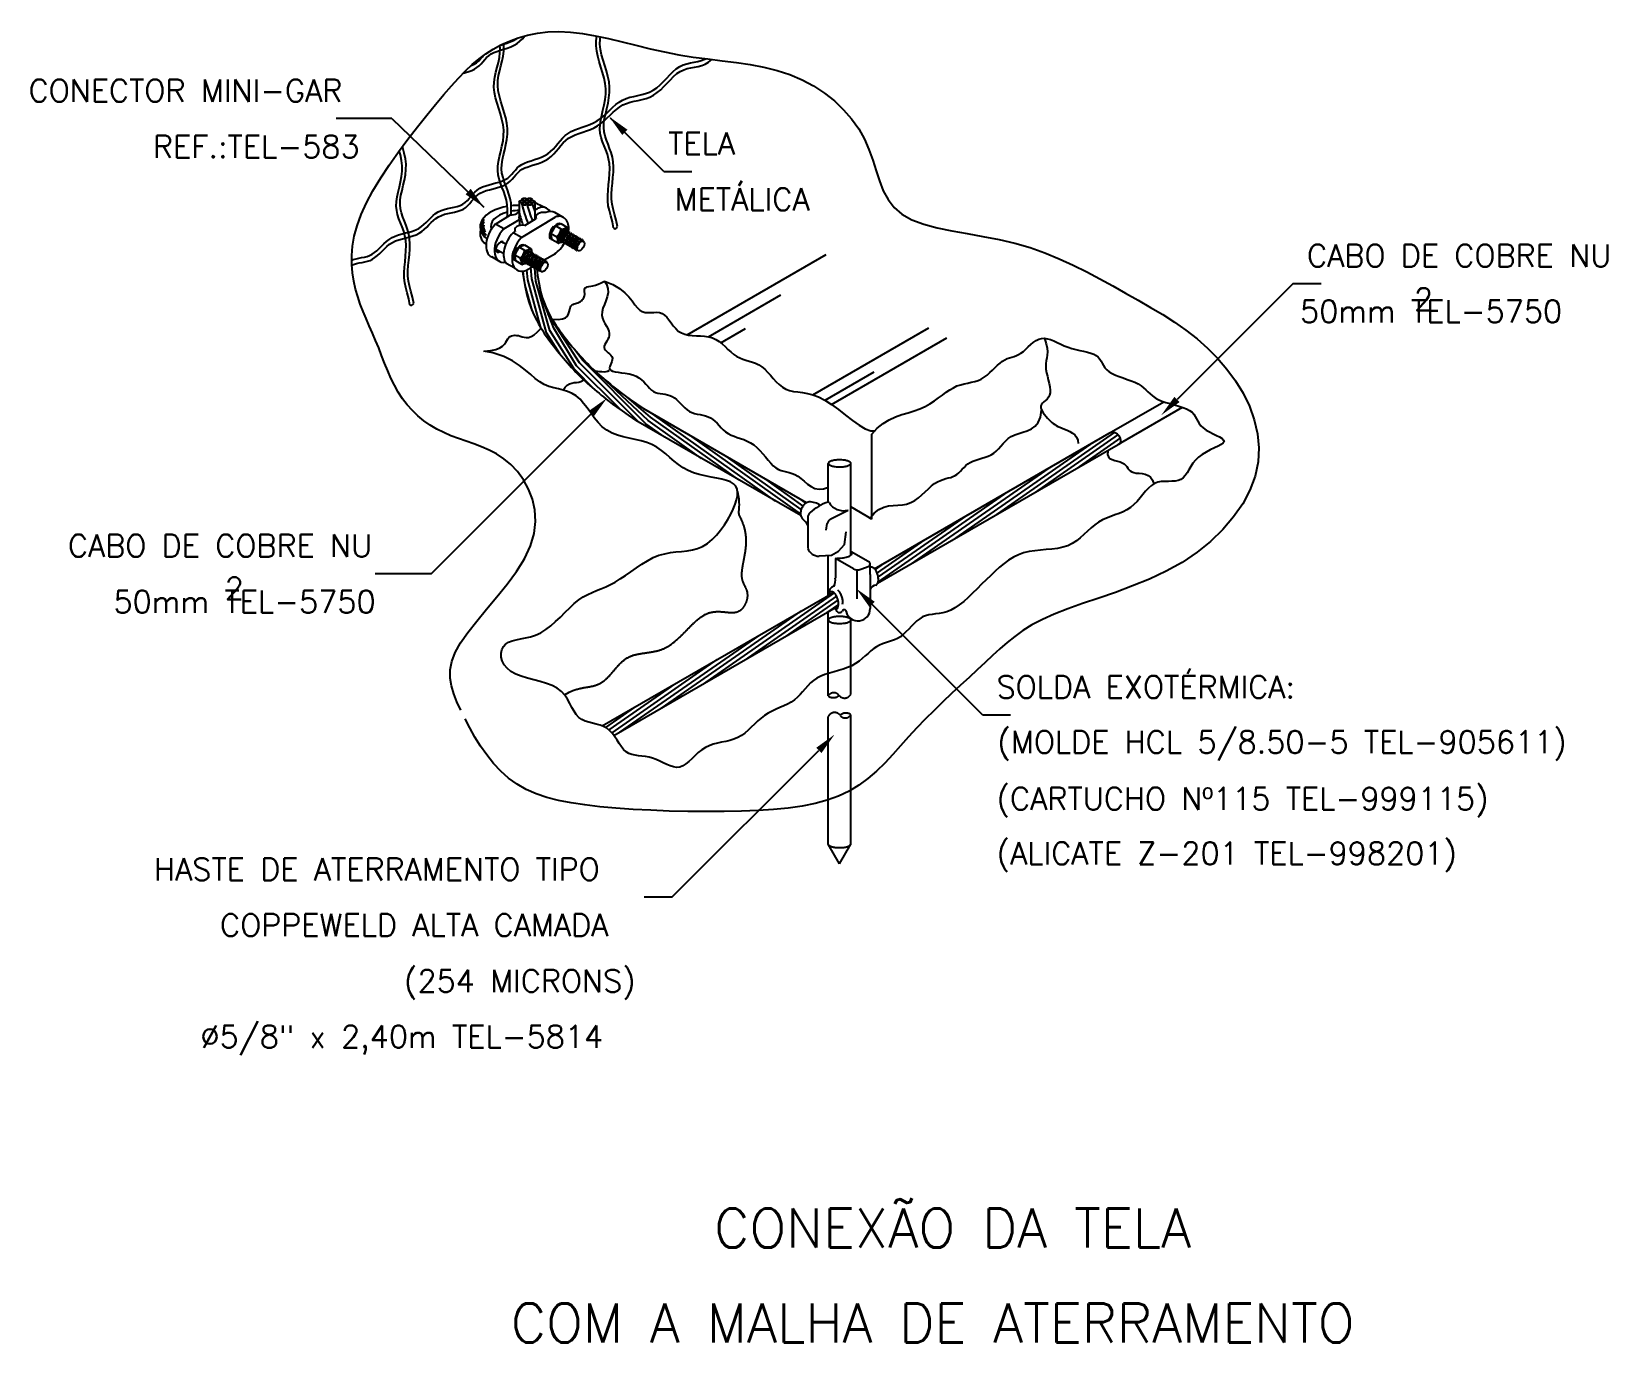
# Model space of a CAD drawing. Header units: millimetres. Extents: x -5251.1 to -5237, y -4718 to -4706.2.
import ezdxf
from ezdxf.enums import TextEntityAlignment as Align

# ---------------------------------------------------------------- set-up
doc = ezdxf.new("R2010")
doc.units = ezdxf.units.MM
doc.header["$LTSCALE"] = 10
doc.linetypes.add('DASHEDX2', pattern=[1.5, 1, -0.5])
doc.layers.add('Termotécnica', color=7, linetype='Continuous')
doc.styles.add('r140', font='romans.shx')
doc.styles.add('r80', font='romans.shx')

msp = doc.modelspace()

# ---------------------------------------------------------------- texts
at = {"layer": 'Termotécnica', "color": 2, "style": 'r80'}
for s, p in [('CONECTOR MINI-GAR ', (-5251.133, -4706.739)), ('REF.:TEL-583', (-5250.019, -4707.241)), ('TELA ', (-5245.403, -4707.213)), ('METÁLICA', (-5245.344, -4707.713)), ('CABO DE COBRE NU ', (-5239.678, -4708.218)), ('2', (-5238.72, -4708.61)), (' 50mm TEL-5750', (-5239.878, -4708.717)), ('CABO DE COBRE NU ', (-5250.781, -4710.819)), ('2', (-5249.376, -4711.202)), (' 50mm TEL-5750', (-5250.51, -4711.321)), ('SOLDA EXOTÉRMICA: ', (-5242.46, -4712.085)), ('(MOLDE HCL 5/8.50-5 TEL-905611) ', (-5242.452, -4712.578)), ('(CARTUCHO Nº115 TEL-999115) ', (-5242.459, -4713.086)), ('(ALICATE Z-201 TEL-998201)', (-5242.459, -4713.576)), ('HASTE DE ATERRAMENTO TIPO ', (-5250.01, -4713.719)), ('COPPEWELD ALTA CAMADA ', (-5249.418, -4714.22)), ('(254 MICRONS)', (-5247.769, -4714.72)), ('%%C5/8" x 2,40m TEL-5814', (-5249.594, -4715.219))]:
    msp.add_text(s, height=0.2, dxfattribs=at).set_placement(p, align=Align.MIDDLE_LEFT)
at = {"layer": 'Termotécnica', "color": 5, "style": 'r140'}
for s, p in [(' CONEXÃO DA TELA ', (-5242.853, -4717.216)), ('COM A MALHA DE ATERRAMENTO', (-5243.032, -4718.067))]:
    msp.add_text(s, height=0.35, dxfattribs=at).set_placement(p, align=Align.BOTTOM_CENTER)

# ---------------------------------------------------------------- linework, layer by layer
at = {"layer": 'Termotécnica', "color": 2}
for p, q in [((-5247.879, -4706.99), (-5248.379, -4706.99)), ((-5247.879, -4706.99), (-5247.054, -4707.785)), ((-5245.615, -4707.29), (-5245.919, -4706.985)), ((-5245.441, -4707.463), (-5245.615, -4707.29)), ((-5245.441, -4707.463), (-5245.191, -4707.463)), ((-5246.739, -4707.735), (-5246.739, -4707.889)), ((-5246.599, -4707.735), (-5246.599, -4707.894)), ((-5246.453, -4708.022), (-5246.412, -4707.952)), ((-5246.361, -4707.934), (-5246.412, -4707.952)), ((-5246.362, -4707.981), (-5246.412, -4707.952)), ((-5246.307, -4707.965), (-5246.361, -4707.934)), ((-5246.443, -4708.076), (-5246.453, -4708.022)), ((-5246.403, -4708.051), (-5246.453, -4708.022)), ((-5246.389, -4708.107), (-5246.443, -4708.076)), ((-5246.431, -4707.956), (-5246.424, -4707.96)), ((-5246.424, -4707.957), (-5246.418, -4707.961)), ((-5246.424, -4707.957), (-5246.419, -4707.965)), ((-5246.424, -4707.96), (-5246.42, -4707.966)), ((-5246.378, -4708.077), (-5246.372, -4708.073)), ((-5246.378, -4708.077), (-5246.372, -4708.073)), ((-5246.37, -4708.088), (-5246.358, -4708.081)), ((-5246.357, -4708.096), (-5246.345, -4708.089)), ((-5246.32, -4707.99), (-5246.322, -4708.001)), ((-5246.32, -4707.99), (-5246.322, -4708.001)), ((-5246.307, -4707.997), (-5246.308, -4708.009)), ((-5246.297, -4708.003), (-5246.303, -4707.97)), ((-5246.293, -4708.005), (-5246.295, -4708.017)), ((-5246.28, -4708.013), (-5246.281, -4708.024)), ((-5246.265, -4708.021), (-5246.267, -4708.032)), ((-5246.252, -4708.029), (-5246.254, -4708.04)), ((-5246.239, -4708.036), (-5246.24, -4708.047)), ((-5246.225, -4708.044), (-5246.227, -4708.055)), ((-5246.212, -4708.052), (-5246.214, -4708.063)), ((-5246.199, -4708.06), (-5246.2, -4708.071)), ((-5246.185, -4708.067), (-5246.187, -4708.078)), ((-5246.17, -4708.074), (-5246.172, -4708.088)), ((-5246.878, -4708.198), (-5246.947, -4708.162)), ((-5246.858, -4708.115), (-5246.899, -4708.094)), ((-5246.778, -4708.213), (-5246.738, -4708.142)), ((-5246.768, -4708.266), (-5246.778, -4708.213)), ((-5246.728, -4708.242), (-5246.778, -4708.213)), ((-5246.756, -4708.147), (-5246.75, -4708.151)), ((-5246.75, -4708.148), (-5246.743, -4708.152)), ((-5246.75, -4708.148), (-5246.745, -4708.155)), ((-5246.75, -4708.151), (-5246.746, -4708.157)), ((-5246.686, -4708.124), (-5246.738, -4708.142)), ((-5246.687, -4708.171), (-5246.738, -4708.142)), ((-5246.633, -4708.156), (-5246.686, -4708.124)), ((-5246.646, -4708.181), (-5246.647, -4708.192)), ((-5246.632, -4708.188), (-5246.634, -4708.2)), ((-5246.622, -4708.194), (-5246.629, -4708.161)), ((-5246.619, -4708.195), (-5246.621, -4708.208)), ((-5246.606, -4708.203), (-5246.607, -4708.214)), ((-5246.591, -4708.211), (-5246.592, -4708.222)), ((-5246.578, -4708.219), (-5246.579, -4708.23)), ((-5246.564, -4708.227), (-5246.566, -4708.238)), ((-5246.346, -4708.095), (-5246.382, -4708.107)), ((-5246.343, -4708.104), (-5246.331, -4708.097)), ((-5246.329, -4708.112), (-5246.317, -4708.105)), ((-5246.316, -4708.12), (-5246.304, -4708.113)), ((-5246.302, -4708.128), (-5246.29, -4708.121)), ((-5246.289, -4708.135), (-5246.277, -4708.128)), ((-5246.276, -4708.143), (-5246.264, -4708.136)), ((-5246.262, -4708.151), (-5246.25, -4708.144)), ((-5246.249, -4708.158), (-5246.237, -4708.151)), ((-5246.235, -4708.166), (-5246.223, -4708.159)), ((-5246.223, -4708.176), (-5246.215, -4708.17)), ((-5246.714, -4708.297), (-5246.768, -4708.266)), ((-5246.671, -4708.285), (-5246.708, -4708.298)), ((-5246.703, -4708.267), (-5246.697, -4708.264)), ((-5246.696, -4708.279), (-5246.684, -4708.272)), ((-5246.683, -4708.287), (-5246.67, -4708.28)), ((-5246.669, -4708.294), (-5246.657, -4708.287)), ((-5246.655, -4708.302), (-5246.642, -4708.296)), ((-5246.642, -4708.31), (-5246.629, -4708.303)), ((-5246.628, -4708.318), (-5246.616, -4708.311)), ((-5246.615, -4708.326), (-5246.602, -4708.319)), ((-5246.601, -4708.334), (-5246.589, -4708.327)), ((-5246.588, -4708.341), (-5246.576, -4708.334)), ((-5246.575, -4708.349), (-5246.562, -4708.342)), ((-5246.56, -4708.357), (-5246.548, -4708.35)), ((-5246.551, -4708.235), (-5246.552, -4708.246)), ((-5246.538, -4708.243), (-5246.539, -4708.254)), ((-5246.524, -4708.25), (-5246.526, -4708.261)), ((-5246.511, -4708.258), (-5246.512, -4708.269)), ((-5246.496, -4708.266), (-5246.498, -4708.277)), ((-5239.803, -4708.468), (-5239.977, -4708.641)), ((-5239.803, -4708.468), (-5239.553, -4708.468)), ((-5239.977, -4708.641), (-5240.843, -4709.508)), ((-5247.527, -4711.07), (-5246.094, -4709.637)), ((-5243.577, -4710.58), (-5243.577, -4709.82)), ((-5243.969, -4710.428), (-5243.969, -4710.081)), ((-5243.766, -4710.904), (-5243.766, -4710.081)), ((-5243.577, -4710.58), (-5243.766, -4710.471)), ((-5244.152, -4710.567), (-5244.152, -4710.842)), ((-5243.986, -4710.68), (-5243.979, -4710.62)), ((-5243.945, -4710.579), (-5243.791, -4710.499)), ((-5243.969, -4711.265), (-5243.969, -4710.906)), ((-5243.611, -4710.961), (-5243.762, -4710.875)), ((-5243.905, -4710.932), (-5243.905, -4711.109)), ((-5243.743, -4711.026), (-5243.903, -4710.932)), ((-5243.713, -4711.036), (-5243.713, -4711.294)), ((-5243.677, -4711.03), (-5243.603, -4711.003)), ((-5243.593, -4711.077), (-5243.593, -4710.988)), ((-5247.527, -4711.07), (-5248.027, -4711.07)), ((-5243.593, -4711.077), (-5243.593, -4711.383)), ((-5243.969, -4711.485), (-5243.969, -4711.411)), ((-5242.586, -4712.335), (-5243.576, -4711.345)), ((-5242.586, -4712.335), (-5242.336, -4712.335)), ((-5245.369, -4713.97), (-5244.053, -4712.654)), ((-5245.369, -4713.97), (-5245.619, -4713.97))]:
    msp.add_line(p, q, dxfattribs=at)
at = {"layer": 'Termotécnica', "color": 3}
for p, q in [((-5246.74, -4707.805), (-5246.739, -4707.804)), ((-5246.599, -4707.809), (-5246.575, -4707.795)), ((-5246.501, -4707.79), (-5246.579, -4707.753)), ((-5246.95, -4707.935), (-5246.815, -4707.853)), ((-5246.876, -4707.978), (-5246.95, -4707.935)), ((-5246.876, -4707.978), (-5246.736, -4707.893)), ((-5246.736, -4707.893), (-5246.736, -4707.949)), ((-5246.717, -4708.056), (-5246.417, -4707.873)), ((-5246.686, -4707.948), (-5246.585, -4707.886)), ((-5246.346, -4707.874), (-5246.42, -4707.831)), ((-5246.793, -4708.013), (-5246.773, -4708.001)), ((-5246.717, -4708.056), (-5246.793, -4708.013)), ((-5246.294, -4708.016), (-5246.295, -4708.014)), ((-5246.909, -4708.273), (-5246.984, -4708.23)), ((-5246.62, -4708.207), (-5246.62, -4708.205)), ((-5246.514, -4708.256), (-5246.414, -4708.2)), ((-5246.778, -4708.331), (-5246.854, -4708.288)), ((-5246.677, -4708.351), (-5246.617, -4708.316)), ((-5244.163, -4710.433), (-5245.621, -4709.591)), ((-5244.215, -4710.549), (-5245.693, -4709.697)), ((-5243.554, -4711.025), (-5241.451, -4709.811)), ((-5243.526, -4711.156), (-5241.349, -4709.899)), ((-5245.995, -4712.435), (-5243.921, -4711.237)), ((-5245.89, -4712.52), (-5243.878, -4711.359))]:
    msp.add_line(p, q, dxfattribs=at)
at = {"layer": 'Termotécnica', "color": 1}
for p, q in [((-5245.232, -4708.928), (-5243.986, -4708.208)), ((-5246.7, -4708.405), (-5246.704, -4708.358)), ((-5246.661, -4708.434), (-5246.669, -4708.346)), ((-5246.626, -4708.427), (-5246.634, -4708.326)), ((-5246.588, -4708.448), (-5246.598, -4708.332)), ((-5246.623, -4708.71), (-5246.684, -4708.486)), ((-5246.543, -4708.867), (-5246.661, -4708.434)), ((-5246.494, -4708.909), (-5246.626, -4708.427)), ((-5246.464, -4708.89), (-5246.588, -4708.448)), ((-5246.427, -4708.87), (-5246.542, -4708.575)), ((-5245.043, -4708.945), (-5244.393, -4708.57)), ((-5246.198, -4709.179), (-5246.477, -4708.742)), ((-5246.374, -4709.099), (-5246.494, -4708.909)), ((-5246.249, -4709.23), (-5246.464, -4708.89)), ((-5246.223, -4709.205), (-5246.427, -4708.87)), ((-5244.932, -4709), (-5244.711, -4708.873)), ((-5244.107, -4709.465), (-5243.068, -4708.865)), ((-5246.172, -4709.154), (-5246.238, -4709.064)), ((-5243.939, -4709.552), (-5242.907, -4708.956)), ((-5245.825, -4709.604), (-5246.223, -4709.205)), ((-5245.67, -4709.709), (-5246.198, -4709.179)), ((-5245.604, -4709.725), (-5246.172, -4709.154)), ((-5246.057, -4709.423), (-5246.249, -4709.23)), ((-5245.583, -4709.696), (-5246.006, -4709.298)), ((-5243.997, -4709.514), (-5243.557, -4709.26)), ((-5245.562, -4709.666), (-5245.771, -4709.487)), ((-5244.44, -4710.42), (-5245.542, -4709.637)), ((-5245.434, -4709.846), (-5245.604, -4709.725)), ((-5245.103, -4710.037), (-5245.583, -4709.696)), ((-5244.771, -4710.228), (-5245.562, -4709.666)), ((-5244.217, -4710.534), (-5245.21, -4709.828)), ((-5241.619, -4709.908), (-5242.864, -4710.774)), ((-5241.408, -4709.805), (-5242.492, -4710.559)), ((-5241.371, -4709.823), (-5242.12, -4710.344)), ((-5241.35, -4709.853), (-5241.748, -4710.129)), ((-5241.348, -4709.895), (-5241.377, -4709.915)), ((-5244.211, -4710.494), (-5244.879, -4710.02)), ((-5244.195, -4710.462), (-5244.547, -4710.211)), ((-5241.991, -4710.123), (-5243.236, -4710.988)), ((-5242.363, -4710.337), (-5243.521, -4711.143)), ((-5244.169, -4710.436), (-5244.216, -4710.402)), ((-5242.734, -4710.552), (-5243.52, -4711.098)), ((-5243.106, -4710.767), (-5243.531, -4711.062)), ((-5243.478, -4710.981), (-5243.549, -4711.031)), ((-5243.916, -4711.242), (-5245.095, -4712.062)), ((-5243.894, -4711.27), (-5244.723, -4711.847)), ((-5243.881, -4711.305), (-5244.351, -4711.632)), ((-5244.211, -4711.403), (-5245.467, -4712.276)), ((-5243.877, -4711.346), (-5243.98, -4711.418)), ((-5244.594, -4711.626), (-5245.839, -4712.491)), ((-5244.966, -4711.84), (-5245.909, -4712.496)), ((-5245.337, -4712.055), (-5245.935, -4712.47)), ((-5245.709, -4712.27), (-5245.966, -4712.448))]:
    msp.add_line(p, q, dxfattribs=at)
at = {"layer": 'Termotécnica', "color": 1, "linetype": 'DASHEDX2'}
for p, q in [((-5241.451, -4709.811), (-5240.961, -4709.528)), ((-5241.346, -4709.897), (-5240.793, -4709.578)), ((-5243.969, -4712.165), (-5243.969, -4711.485)), ((-5243.766, -4712.149), (-5243.766, -4711.485)), ((-5243.969, -4713.494), (-5243.969, -4712.35)), ((-5243.766, -4713.494), (-5243.766, -4712.334)), ((-5243.867, -4713.67), (-5243.969, -4713.494)), ((-5243.867, -4713.67), (-5243.766, -4713.494))]:
    msp.add_line(p, q, dxfattribs=at)
at = {"layer": 'Termotécnica', "color": 2}
for points in [[(-5247.262, -4712.292), (-5247.296, -4712.218), (-5247.324, -4712.146), (-5247.345, -4712.076), (-5247.356, -4712.005), (-5247.356, -4711.933), (-5247.341, -4711.858), (-5247.312, -4711.777), (-5247.264, -4711.69), (-5247.198, -4711.596), (-5247.118, -4711.495), (-5247.03, -4711.388), (-5246.937, -4711.278), (-5246.846, -4711.165), (-5246.762, -4711.05), (-5246.69, -4710.935), (-5246.636, -4710.821), (-5246.604, -4710.71), (-5246.592, -4710.602), (-5246.598, -4710.498), (-5246.619, -4710.401), (-5246.654, -4710.311), (-5246.699, -4710.228), (-5246.752, -4710.155), (-5246.812, -4710.091), (-5246.875, -4710.039), (-5246.94, -4709.996), (-5247.007, -4709.961), (-5247.076, -4709.931), (-5247.145, -4709.905), (-5247.214, -4709.882), (-5247.283, -4709.858), (-5247.349, -4709.833), (-5247.414, -4709.805), (-5247.476, -4709.773), (-5247.536, -4709.737), (-5247.592, -4709.698), (-5247.645, -4709.654), (-5247.695, -4709.607), (-5247.741, -4709.556), (-5247.783, -4709.502), (-5247.821, -4709.443), (-5247.855, -4709.381), (-5247.887, -4709.316), (-5247.916, -4709.25), (-5247.944, -4709.182), (-5247.971, -4709.113), (-5247.997, -4709.045), (-5248.025, -4708.978), (-5248.053, -4708.912), (-5248.081, -4708.847), (-5248.109, -4708.783), (-5248.136, -4708.718), (-5248.162, -4708.653), (-5248.185, -4708.586), (-5248.205, -4708.518), (-5248.221, -4708.447), (-5248.233, -4708.374), (-5248.239, -4708.297), (-5248.239, -4708.217), (-5248.232, -4708.132), (-5248.216, -4708.043), (-5248.19, -4707.95), (-5248.155, -4707.851), (-5248.107, -4707.746), (-5248.048, -4707.636), (-5247.979, -4707.522), (-5247.902, -4707.406), (-5247.82, -4707.289), (-5247.735, -4707.175), (-5247.65, -4707.064), (-5247.566, -4706.96), (-5247.487, -4706.863), (-5247.414, -4706.775), (-5247.345, -4706.696), (-5247.281, -4706.626), (-5247.22, -4706.563), (-5247.159, -4706.506), (-5247.098, -4706.455), (-5247.036, -4706.409), (-5246.97, -4706.368), (-5246.901, -4706.329), (-5246.826, -4706.295), (-5246.747, -4706.266), (-5246.664, -4706.242), (-5246.575, -4706.224), (-5246.481, -4706.213), (-5246.383, -4706.209), (-5246.279, -4706.214), (-5246.17, -4706.227), (-5246.056, -4706.247), (-5245.938, -4706.272), (-5245.816, -4706.301), (-5245.692, -4706.332), (-5245.565, -4706.363), (-5245.437, -4706.392), (-5245.308, -4706.417), (-5245.178, -4706.438), (-5245.048, -4706.455), (-5244.919, -4706.471), (-5244.792, -4706.488), (-5244.667, -4706.506), (-5244.545, -4706.529), (-5244.427, -4706.558), (-5244.313, -4706.595), (-5244.203, -4706.642), (-5244.1, -4706.697), (-5244.003, -4706.761), (-5243.913, -4706.832), (-5243.831, -4706.91), (-5243.759, -4706.993), (-5243.696, -4707.081), (-5243.645, -4707.173), (-5243.604, -4707.267), (-5243.57, -4707.363), (-5243.54, -4707.457), (-5243.51, -4707.549), (-5243.476, -4707.636), (-5243.433, -4707.716), (-5243.379, -4707.787), (-5243.308, -4707.848), (-5243.219, -4707.897), (-5243.113, -4707.937), (-5242.993, -4707.969), (-5242.862, -4707.996), (-5242.724, -4708.021), (-5242.582, -4708.046), (-5242.438, -4708.073), (-5242.297, -4708.106), (-5242.16, -4708.146), (-5242.027, -4708.193), (-5241.899, -4708.246), (-5241.775, -4708.303), (-5241.653, -4708.363), (-5241.535, -4708.426), (-5241.419, -4708.49), (-5241.304, -4708.554), (-5241.191, -4708.618), (-5241.08, -4708.682), (-5240.971, -4708.747), (-5240.865, -4708.815), (-5240.763, -4708.887), (-5240.664, -4708.964), (-5240.57, -4709.047), (-5240.48, -4709.137), (-5240.396, -4709.235), (-5240.319, -4709.34), (-5240.251, -4709.452), (-5240.195, -4709.569), (-5240.151, -4709.69), (-5240.122, -4709.815), (-5240.111, -4709.941), (-5240.117, -4710.068), (-5240.144, -4710.194), (-5240.191, -4710.32), (-5240.255, -4710.442), (-5240.336, -4710.56), (-5240.432, -4710.673), (-5240.542, -4710.78), (-5240.664, -4710.878), (-5240.797, -4710.968), (-5240.94, -4711.047), (-5241.09, -4711.118), (-5241.243, -4711.18), (-5241.395, -4711.237), (-5241.545, -4711.289), (-5241.689, -4711.338), (-5241.823, -4711.385), (-5241.944, -4711.432), (-5242.05, -4711.48), (-5242.143, -4711.529), (-5242.225, -4711.579), (-5242.298, -4711.632), (-5242.366, -4711.687), (-5242.431, -4711.744), (-5242.496, -4711.803), (-5242.562, -4711.866), (-5242.633, -4711.931), (-5242.707, -4711.999), (-5242.784, -4712.07), (-5242.863, -4712.143), (-5242.942, -4712.218), (-5243.021, -4712.295), (-5243.1, -4712.374), (-5243.176, -4712.453), (-5243.249, -4712.533), (-5243.32, -4712.613), (-5243.391, -4712.692), (-5243.463, -4712.767), (-5243.536, -4712.839), (-5243.613, -4712.906), (-5243.695, -4712.966), (-5243.782, -4713.019), (-5243.876, -4713.064), (-5243.978, -4713.101), (-5244.086, -4713.13), (-5244.203, -4713.154), (-5244.327, -4713.171), (-5244.459, -4713.184), (-5244.598, -4713.193), (-5244.746, -4713.199), (-5244.902, -4713.202), (-5245.063, -4713.203), (-5245.228, -4713.202), (-5245.393, -4713.198), (-5245.557, -4713.191), (-5245.717, -4713.183), (-5245.871, -4713.172), (-5246.016, -4713.159), (-5246.15, -4713.143), (-5246.273, -4713.125), (-5246.387, -4713.103), (-5246.491, -4713.075), (-5246.587, -4713.043), (-5246.676, -4713.004), (-5246.757, -4712.957), (-5246.833, -4712.903), (-5246.903, -4712.84), (-5246.968, -4712.77), (-5247.028, -4712.695), (-5247.084, -4712.615), (-5247.135, -4712.534), (-5247.181, -4712.451), (-5247.223, -4712.37)], [(-5247.238, -4706.582), (-5247.22, -4706.577), (-5247.19, -4706.569), (-5247.163, -4706.559), (-5247.137, -4706.547), (-5247.116, -4706.533), (-5247.097, -4706.516), (-5247.079, -4706.498), (-5247.063, -4706.48), (-5247.047, -4706.461), (-5247.03, -4706.443), (-5247.011, -4706.426), (-5246.99, -4706.41), (-5246.965, -4706.398), (-5246.937, -4706.387), (-5246.907, -4706.377), (-5246.876, -4706.367), (-5246.845, -4706.357), (-5246.814, -4706.346), (-5246.784, -4706.332), (-5246.756, -4706.316), (-5246.731, -4706.296), (-5246.708, -4706.274), (-5246.687, -4706.249), (-5246.686, -4706.248)], [(-5245.893, -4707.969), (-5245.903, -4707.916), (-5245.918, -4707.861), (-5245.93, -4707.815), (-5245.94, -4707.772), (-5245.944, -4707.727), (-5245.944, -4707.68), (-5245.941, -4707.632), (-5245.937, -4707.583), (-5245.932, -4707.533), (-5245.928, -4707.485), (-5245.927, -4707.438), (-5245.93, -4707.393), (-5245.937, -4707.35), (-5245.948, -4707.31), (-5245.962, -4707.271), (-5245.976, -4707.234), (-5245.99, -4707.197), (-5246.002, -4707.16), (-5246.011, -4707.123), (-5246.015, -4707.084), (-5246.013, -4707.043), (-5246.007, -4707.001), (-5245.997, -4706.958), (-5245.987, -4706.913), (-5245.976, -4706.867), (-5245.968, -4706.82), (-5245.962, -4706.772), (-5245.962, -4706.724), (-5245.967, -4706.675), (-5245.977, -4706.626), (-5245.991, -4706.577), (-5246.006, -4706.528), (-5246.02, -4706.479), (-5246.034, -4706.431), (-5246.043, -4706.384), (-5246.048, -4706.337), (-5246.047, -4706.292), (-5246.041, -4706.25)], [(-5245.858, -4707.958), (-5245.869, -4707.901), (-5245.884, -4707.846), (-5245.896, -4707.8), (-5245.906, -4707.757), (-5245.91, -4707.713), (-5245.91, -4707.666), (-5245.907, -4707.617), (-5245.903, -4707.568), (-5245.898, -4707.519), (-5245.894, -4707.47), (-5245.893, -4707.423), (-5245.896, -4707.378), (-5245.903, -4707.335), (-5245.914, -4707.295), (-5245.928, -4707.257), (-5245.942, -4707.219), (-5245.956, -4707.182), (-5245.968, -4707.146), (-5245.977, -4707.108), (-5245.98, -4707.069), (-5245.979, -4707.029), (-5245.973, -4706.986), (-5245.963, -4706.943), (-5245.953, -4706.898), (-5245.942, -4706.852), (-5245.934, -4706.805), (-5245.928, -4706.757), (-5245.928, -4706.709), (-5245.933, -4706.66), (-5245.943, -4706.611), (-5245.957, -4706.562), (-5245.972, -4706.513), (-5245.986, -4706.465), (-5245.999, -4706.417), (-5246.009, -4706.369), (-5246.014, -4706.323), (-5246.013, -4706.277), (-5246.01, -4706.257)], [(-5246.845, -4707.871), (-5246.844, -4707.856), (-5246.843, -4707.809), (-5246.846, -4707.764), (-5246.853, -4707.722), (-5246.864, -4707.681), (-5246.877, -4707.643), (-5246.892, -4707.606), (-5246.906, -4707.569), (-5246.918, -4707.532), (-5246.926, -4707.494), (-5246.93, -4707.455), (-5246.928, -4707.415), (-5246.922, -4707.373), (-5246.913, -4707.329), (-5246.902, -4707.284), (-5246.892, -4707.238), (-5246.883, -4707.191), (-5246.878, -4707.143), (-5246.877, -4707.095), (-5246.883, -4707.046), (-5246.893, -4706.997), (-5246.906, -4706.948), (-5246.921, -4706.9), (-5246.936, -4706.851), (-5246.949, -4706.803), (-5246.959, -4706.755), (-5246.964, -4706.709), (-5246.962, -4706.663), (-5246.956, -4706.618), (-5246.947, -4706.574), (-5246.935, -4706.53), (-5246.924, -4706.487), (-5246.915, -4706.443), (-5246.91, -4706.399), (-5246.909, -4706.355), (-5246.911, -4706.335)], [(-5246.811, -4707.853), (-5246.81, -4707.842), (-5246.809, -4707.794), (-5246.811, -4707.749), (-5246.819, -4707.707), (-5246.83, -4707.667), (-5246.843, -4707.628), (-5246.858, -4707.591), (-5246.872, -4707.554), (-5246.883, -4707.517), (-5246.892, -4707.479), (-5246.896, -4707.441), (-5246.894, -4707.4), (-5246.888, -4707.358), (-5246.879, -4707.314), (-5246.868, -4707.27), (-5246.858, -4707.223), (-5246.849, -4707.177), (-5246.844, -4707.129), (-5246.843, -4707.08), (-5246.849, -4707.032), (-5246.859, -4706.983), (-5246.872, -4706.934), (-5246.887, -4706.885), (-5246.902, -4706.836), (-5246.915, -4706.788), (-5246.925, -4706.741), (-5246.93, -4706.694), (-5246.928, -4706.649), (-5246.922, -4706.604), (-5246.912, -4706.56), (-5246.901, -4706.516), (-5246.89, -4706.472), (-5246.881, -4706.429), (-5246.875, -4706.385), (-5246.875, -4706.341), (-5246.878, -4706.319)], [(-5246.903, -4706.331), (-5246.88, -4706.324), (-5246.849, -4706.313), (-5246.818, -4706.302), (-5246.788, -4706.289), (-5246.76, -4706.272), (-5246.757, -4706.269)], [(-5248.239, -4708.259), (-5248.226, -4708.253), (-5248.2, -4708.246), (-5248.175, -4708.24), (-5248.15, -4708.235), (-5248.125, -4708.231), (-5248.101, -4708.225), (-5248.078, -4708.217), (-5248.055, -4708.206), (-5248.034, -4708.191), (-5248.013, -4708.174), (-5247.992, -4708.154), (-5247.972, -4708.134), (-5247.95, -4708.112), (-5247.928, -4708.092), (-5247.903, -4708.073), (-5247.877, -4708.057), (-5247.849, -4708.043), (-5247.819, -4708.032), (-5247.788, -4708.023), (-5247.756, -4708.015), (-5247.725, -4708.007), (-5247.694, -4707.998), (-5247.665, -4707.987), (-5247.638, -4707.974), (-5247.614, -4707.958), (-5247.592, -4707.94), (-5247.571, -4707.92), (-5247.551, -4707.899), (-5247.531, -4707.878), (-5247.51, -4707.859), (-5247.488, -4707.841), (-5247.465, -4707.826), (-5247.438, -4707.814), (-5247.41, -4707.805), (-5247.381, -4707.797), (-5247.351, -4707.791), (-5247.322, -4707.784), (-5247.293, -4707.777), (-5247.267, -4707.768), (-5247.242, -4707.757), (-5247.221, -4707.742), (-5247.202, -4707.725), (-5247.185, -4707.707), (-5247.168, -4707.687), (-5247.152, -4707.667), (-5247.134, -4707.648), (-5247.114, -4707.63), (-5247.092, -4707.615), (-5247.066, -4707.602), (-5247.038, -4707.592), (-5247.007, -4707.583), (-5246.977, -4707.575), (-5246.946, -4707.567), (-5246.916, -4707.559), (-5246.888, -4707.549), (-5246.863, -4707.537), (-5246.841, -4707.523), (-5246.822, -4707.506), (-5246.805, -4707.488), (-5246.789, -4707.47), (-5246.772, -4707.451), (-5246.755, -4707.432), (-5246.737, -4707.415), (-5246.715, -4707.4), (-5246.69, -4707.388), (-5246.662, -4707.377), (-5246.632, -4707.367), (-5246.601, -4707.357), (-5246.57, -4707.347), (-5246.539, -4707.336), (-5246.509, -4707.322), (-5246.482, -4707.306), (-5246.457, -4707.286), (-5246.434, -4707.264), (-5246.412, -4707.239), (-5246.391, -4707.214), (-5246.37, -4707.189), (-5246.349, -4707.164), (-5246.325, -4707.142), (-5246.299, -4707.122), (-5246.271, -4707.105), (-5246.24, -4707.091), (-5246.207, -4707.079), (-5246.173, -4707.067), (-5246.139, -4707.056), (-5246.104, -4707.043), (-5246.071, -4707.028), (-5246.039, -4707.011), (-5246.009, -4706.99), (-5245.98, -4706.966), (-5245.953, -4706.94), (-5245.926, -4706.914), (-5245.899, -4706.888), (-5245.871, -4706.864), (-5245.843, -4706.842), (-5245.813, -4706.824), (-5245.78, -4706.81), (-5245.747, -4706.799), (-5245.712, -4706.791), (-5245.676, -4706.783), (-5245.64, -4706.775), (-5245.605, -4706.766), (-5245.57, -4706.753), (-5245.537, -4706.736), (-5245.505, -4706.713), (-5245.475, -4706.687), (-5245.445, -4706.657), (-5245.416, -4706.627), (-5245.388, -4706.597), (-5245.359, -4706.568), (-5245.33, -4706.543), (-5245.299, -4706.523), (-5245.268, -4706.508), (-5245.236, -4706.498), (-5245.203, -4706.491), (-5245.17, -4706.485), (-5245.138, -4706.478), (-5245.106, -4706.469), (-5245.075, -4706.457), (-5245.067, -4706.453)], [(-5248.239, -4708.304), (-5248.222, -4708.297), (-5248.196, -4708.29), (-5248.171, -4708.284), (-5248.146, -4708.279), (-5248.121, -4708.274), (-5248.097, -4708.269), (-5248.074, -4708.261), (-5248.051, -4708.25), (-5248.03, -4708.235), (-5248.009, -4708.218), (-5247.988, -4708.198), (-5247.967, -4708.177), (-5247.946, -4708.156), (-5247.923, -4708.136), (-5247.899, -4708.117), (-5247.873, -4708.1), (-5247.845, -4708.087), (-5247.815, -4708.076), (-5247.784, -4708.067), (-5247.752, -4708.059), (-5247.721, -4708.05), (-5247.69, -4708.041), (-5247.661, -4708.031), (-5247.634, -4708.018), (-5247.61, -4708.002), (-5247.588, -4707.983), (-5247.567, -4707.963), (-5247.547, -4707.943), (-5247.527, -4707.922), (-5247.506, -4707.903), (-5247.484, -4707.885), (-5247.46, -4707.87), (-5247.434, -4707.858), (-5247.406, -4707.848), (-5247.377, -4707.841), (-5247.347, -4707.834), (-5247.317, -4707.828), (-5247.289, -4707.821), (-5247.262, -4707.812), (-5247.238, -4707.801), (-5247.217, -4707.786), (-5247.198, -4707.769), (-5247.181, -4707.75), (-5247.164, -4707.731), (-5247.147, -4707.711), (-5247.13, -4707.692), (-5247.11, -4707.674), (-5247.087, -4707.659), (-5247.062, -4707.646), (-5247.033, -4707.635), (-5247.003, -4707.627), (-5246.972, -4707.619), (-5246.942, -4707.611), (-5246.912, -4707.603), (-5246.884, -4707.593), (-5246.858, -4707.581), (-5246.837, -4707.567), (-5246.818, -4707.55), (-5246.801, -4707.532), (-5246.784, -4707.513), (-5246.768, -4707.495), (-5246.751, -4707.476), (-5246.732, -4707.459), (-5246.711, -4707.444), (-5246.686, -4707.432), (-5246.658, -4707.421), (-5246.628, -4707.411), (-5246.597, -4707.401), (-5246.566, -4707.391), (-5246.535, -4707.38), (-5246.505, -4707.366), (-5246.477, -4707.35), (-5246.452, -4707.33), (-5246.429, -4707.307), (-5246.408, -4707.283), (-5246.387, -4707.258), (-5246.366, -4707.232), (-5246.344, -4707.208), (-5246.321, -4707.185), (-5246.295, -4707.165), (-5246.267, -4707.149), (-5246.236, -4707.135), (-5246.203, -4707.123), (-5246.169, -4707.111), (-5246.135, -4707.099), (-5246.1, -4707.087), (-5246.067, -4707.072), (-5246.035, -4707.055), (-5246.005, -4707.033), (-5245.976, -4707.01), (-5245.949, -4706.984), (-5245.922, -4706.958), (-5245.895, -4706.932), (-5245.867, -4706.907), (-5245.839, -4706.886), (-5245.808, -4706.867), (-5245.776, -4706.853), (-5245.743, -4706.843), (-5245.708, -4706.835), (-5245.672, -4706.827), (-5245.636, -4706.819), (-5245.601, -4706.809), (-5245.566, -4706.797), (-5245.533, -4706.779), (-5245.501, -4706.757), (-5245.47, -4706.731), (-5245.441, -4706.701), (-5245.412, -4706.671), (-5245.383, -4706.641), (-5245.355, -4706.612), (-5245.325, -4706.587), (-5245.295, -4706.567), (-5245.264, -4706.552), (-5245.232, -4706.542), (-5245.199, -4706.534), (-5245.166, -4706.528), (-5245.134, -4706.522), (-5245.102, -4706.513), (-5245.071, -4706.501), (-5245.041, -4706.483), (-5245.013, -4706.46)], [(-5247.17, -4706.516), (-5247.167, -4706.515), (-5247.141, -4706.503), (-5247.12, -4706.489), (-5247.101, -4706.472), (-5247.084, -4706.455), (-5247.067, -4706.436), (-5247.06, -4706.427)], [(-5247.683, -4708.648), (-5247.694, -4708.591), (-5247.708, -4708.536), (-5247.721, -4708.49), (-5247.73, -4708.447), (-5247.735, -4708.403), (-5247.735, -4708.356), (-5247.732, -4708.307), (-5247.727, -4708.258), (-5247.722, -4708.209), (-5247.719, -4708.16), (-5247.718, -4708.113), (-5247.72, -4708.068), (-5247.728, -4708.025), (-5247.739, -4707.985), (-5247.752, -4707.947), (-5247.767, -4707.909), (-5247.78, -4707.872), (-5247.792, -4707.836), (-5247.801, -4707.798), (-5247.805, -4707.759), (-5247.803, -4707.719), (-5247.797, -4707.677), (-5247.788, -4707.633), (-5247.777, -4707.588), (-5247.767, -4707.542), (-5247.758, -4707.495), (-5247.753, -4707.447), (-5247.752, -4707.399), (-5247.758, -4707.35), (-5247.768, -4707.301), (-5247.781, -4707.252), (-5247.785, -4707.241)], [(-5247.718, -4708.659), (-5247.728, -4708.606), (-5247.742, -4708.551), (-5247.755, -4708.505), (-5247.764, -4708.462), (-5247.769, -4708.417), (-5247.769, -4708.37), (-5247.766, -4708.322), (-5247.761, -4708.273), (-5247.757, -4708.223), (-5247.753, -4708.175), (-5247.752, -4708.128), (-5247.755, -4708.083), (-5247.762, -4708.04), (-5247.773, -4708), (-5247.786, -4707.961), (-5247.801, -4707.924), (-5247.815, -4707.887), (-5247.827, -4707.85), (-5247.835, -4707.813), (-5247.839, -4707.774), (-5247.837, -4707.733), (-5247.831, -4707.691), (-5247.822, -4707.648), (-5247.811, -4707.603), (-5247.801, -4707.557), (-5247.792, -4707.51), (-5247.787, -4707.462), (-5247.786, -4707.414), (-5247.792, -4707.365), (-5247.802, -4707.316), (-5247.812, -4707.278)], [(-5246.442, -4708.787), (-5246.39, -4708.791), (-5246.351, -4708.786), (-5246.324, -4708.775), (-5246.306, -4708.76), (-5246.295, -4708.741), (-5246.289, -4708.721), (-5246.285, -4708.702), (-5246.281, -4708.685), (-5246.275, -4708.672), (-5246.267, -4708.663), (-5246.257, -4708.656), (-5246.246, -4708.651), (-5246.234, -4708.647), (-5246.223, -4708.644), (-5246.211, -4708.641), (-5246.2, -4708.636), (-5246.19, -4708.631), (-5246.181, -4708.624), (-5246.173, -4708.616), (-5246.166, -4708.608), (-5246.16, -4708.598), (-5246.156, -4708.588), (-5246.153, -4708.578), (-5246.151, -4708.567), (-5246.151, -4708.557), (-5246.152, -4708.547), (-5246.152, -4708.538), (-5246.153, -4708.529), (-5246.152, -4708.521), (-5246.15, -4708.514), (-5246.146, -4708.508), (-5246.138, -4708.503), (-5246.128, -4708.499), (-5246.114, -4708.496), (-5246.097, -4708.493), (-5246.078, -4708.489), (-5246.055, -4708.483), (-5246.031, -4708.474), (-5246.004, -4708.462), (-5245.975, -4708.446)], [(-5245.975, -4708.446), (-5245.955, -4708.475), (-5245.943, -4708.513), (-5245.942, -4708.55), (-5245.95, -4708.587), (-5245.962, -4708.623), (-5245.975, -4708.657), (-5245.987, -4708.69), (-5245.995, -4708.721), (-5245.996, -4708.751), (-5245.991, -4708.778), (-5245.982, -4708.804), (-5245.97, -4708.828), (-5245.957, -4708.851), (-5245.945, -4708.873), (-5245.936, -4708.894), (-5245.931, -4708.914), (-5245.931, -4708.933), (-5245.936, -4708.951), (-5245.943, -4708.968), (-5245.953, -4708.985), (-5245.962, -4709.001), (-5245.97, -4709.015), (-5245.976, -4709.029), (-5245.977, -4709.043), (-5245.973, -4709.055), (-5245.965, -4709.067), (-5245.953, -4709.078), (-5245.941, -4709.089), (-5245.928, -4709.1), (-5245.917, -4709.112), (-5245.908, -4709.124), (-5245.903, -4709.137), (-5245.904, -4709.152), (-5245.908, -4709.167), (-5245.914, -4709.182), (-5245.921, -4709.197), (-5245.926, -4709.211), (-5245.928, -4709.224), (-5245.926, -4709.236), (-5245.918, -4709.246), (-5245.901, -4709.253), (-5245.879, -4709.259), (-5245.851, -4709.263), (-5245.82, -4709.268), (-5245.787, -4709.273), (-5245.753, -4709.279), (-5245.721, -4709.288), (-5245.691, -4709.299), (-5245.665, -4709.314), (-5245.642, -4709.331), (-5245.621, -4709.35), (-5245.603, -4709.37), (-5245.586, -4709.389), (-5245.569, -4709.407), (-5245.552, -4709.424), (-5245.535, -4709.436), (-5245.516, -4709.445), (-5245.495, -4709.451), (-5245.474, -4709.455), (-5245.452, -4709.458), (-5245.43, -4709.461), (-5245.408, -4709.465), (-5245.387, -4709.471), (-5245.366, -4709.48), (-5245.347, -4709.492), (-5245.328, -4709.508), (-5245.31, -4709.527), (-5245.291, -4709.546), (-5245.273, -4709.565), (-5245.254, -4709.584), (-5245.234, -4709.601), (-5245.213, -4709.615), (-5245.19, -4709.626), (-5245.167, -4709.633), (-5245.142, -4709.639), (-5245.117, -4709.644), (-5245.093, -4709.649), (-5245.068, -4709.654), (-5245.045, -4709.662), (-5245.023, -4709.672), (-5245.003, -4709.686), (-5244.984, -4709.702), (-5244.965, -4709.721), (-5244.947, -4709.741), (-5244.928, -4709.761), (-5244.909, -4709.78), (-5244.888, -4709.798), (-5244.865, -4709.814), (-5244.84, -4709.827), (-5244.813, -4709.838), (-5244.784, -4709.848), (-5244.754, -4709.858), (-5244.724, -4709.868), (-5244.694, -4709.881), (-5244.664, -4709.896), (-5244.636, -4709.915), (-5244.608, -4709.938), (-5244.582, -4709.965), (-5244.556, -4709.994), (-5244.532, -4710.023), (-5244.508, -4710.052), (-5244.484, -4710.079), (-5244.461, -4710.103), (-5244.438, -4710.122), (-5244.415, -4710.136), (-5244.391, -4710.146), (-5244.367, -4710.152), (-5244.343, -4710.158), (-5244.318, -4710.163), (-5244.293, -4710.17), (-5244.267, -4710.181), (-5244.24, -4710.196), (-5244.213, -4710.217), (-5244.185, -4710.241), (-5244.155, -4710.266), (-5244.123, -4710.288), (-5244.088, -4710.305), (-5244.051, -4710.313), (-5244.01, -4710.31), (-5243.966, -4710.293)], [(-5245.975, -4708.446), (-5245.899, -4708.478), (-5245.839, -4708.513), (-5245.792, -4708.551), (-5245.754, -4708.589), (-5245.725, -4708.625), (-5245.701, -4708.658), (-5245.679, -4708.686), (-5245.658, -4708.707), (-5245.635, -4708.72), (-5245.61, -4708.727), (-5245.584, -4708.729), (-5245.558, -4708.728), (-5245.531, -4708.727), (-5245.505, -4708.726), (-5245.48, -4708.729), (-5245.457, -4708.737), (-5245.436, -4708.751), (-5245.416, -4708.771), (-5245.396, -4708.795), (-5245.377, -4708.821), (-5245.357, -4708.847), (-5245.335, -4708.872), (-5245.312, -4708.894), (-5245.285, -4708.911), (-5245.255, -4708.923), (-5245.222, -4708.93), (-5245.187, -4708.934), (-5245.15, -4708.936), (-5245.114, -4708.937), (-5245.077, -4708.94), (-5245.041, -4708.945), (-5245.007, -4708.955), (-5244.976, -4708.969), (-5244.946, -4708.988), (-5244.919, -4709.01), (-5244.892, -4709.034), (-5244.867, -4709.059), (-5244.841, -4709.082), (-5244.816, -4709.104), (-5244.789, -4709.122), (-5244.762, -4709.136), (-5244.734, -4709.147), (-5244.706, -4709.156), (-5244.677, -4709.165), (-5244.648, -4709.173), (-5244.62, -4709.183), (-5244.592, -4709.197), (-5244.564, -4709.214), (-5244.538, -4709.236), (-5244.513, -4709.262), (-5244.487, -4709.291), (-5244.462, -4709.32), (-5244.436, -4709.349), (-5244.408, -4709.375), (-5244.379, -4709.398), (-5244.349, -4709.416), (-5244.316, -4709.427), (-5244.28, -4709.435), (-5244.242, -4709.44), (-5244.2, -4709.445), (-5244.155, -4709.453), (-5244.107, -4709.465), (-5244.055, -4709.485), (-5243.999, -4709.513), (-5243.939, -4709.552), (-5243.876, -4709.598), (-5243.813, -4709.648), (-5243.751, -4709.696), (-5243.692, -4709.738), (-5243.637, -4709.771), (-5243.588, -4709.789), (-5243.548, -4709.789)], [(-5247.054, -4709.074), (-5246.993, -4709.069), (-5246.946, -4709.059), (-5246.912, -4709.045), (-5246.888, -4709.029), (-5246.871, -4709.012), (-5246.859, -4708.995), (-5246.85, -4708.978), (-5246.841, -4708.963), (-5246.831, -4708.952), (-5246.82, -4708.943), (-5246.807, -4708.937), (-5246.793, -4708.933), (-5246.778, -4708.932), (-5246.762, -4708.933), (-5246.745, -4708.935), (-5246.728, -4708.939), (-5246.711, -4708.945), (-5246.694, -4708.949), (-5246.675, -4708.952), (-5246.654, -4708.951), (-5246.631, -4708.943), (-5246.605, -4708.928), (-5246.576, -4708.904), (-5246.542, -4708.868)], [(-5243.577, -4709.82), (-5243.529, -4709.764), (-5243.477, -4709.722), (-5243.422, -4709.689), (-5243.365, -4709.663), (-5243.308, -4709.644), (-5243.252, -4709.627), (-5243.198, -4709.611), (-5243.147, -4709.593), (-5243.1, -4709.572), (-5243.057, -4709.547), (-5243.017, -4709.521), (-5242.98, -4709.494), (-5242.945, -4709.468), (-5242.912, -4709.443), (-5242.879, -4709.42), (-5242.847, -4709.402), (-5242.815, -4709.387), (-5242.782, -4709.376), (-5242.75, -4709.368), (-5242.718, -4709.361), (-5242.687, -4709.354), (-5242.656, -4709.347), (-5242.626, -4709.337), (-5242.598, -4709.325), (-5242.571, -4709.308), (-5242.545, -4709.289), (-5242.52, -4709.267), (-5242.496, -4709.244), (-5242.473, -4709.222), (-5242.451, -4709.2), (-5242.429, -4709.181), (-5242.408, -4709.164), (-5242.387, -4709.152), (-5242.366, -4709.142), (-5242.345, -4709.135), (-5242.325, -4709.129), (-5242.304, -4709.122), (-5242.283, -4709.115), (-5242.263, -4709.106), (-5242.242, -4709.093), (-5242.22, -4709.077), (-5242.199, -4709.058), (-5242.177, -4709.037), (-5242.154, -4709.016), (-5242.131, -4708.997), (-5242.107, -4708.98), (-5242.083, -4708.967), (-5242.058, -4708.96), (-5242.032, -4708.958), (-5242.005, -4708.963), (-5241.977, -4708.971), (-5241.948, -4708.983), (-5241.918, -4708.997), (-5241.886, -4709.012), (-5241.854, -4709.027), (-5241.82, -4709.04), (-5241.785, -4709.051), (-5241.749, -4709.06), (-5241.714, -4709.068), (-5241.68, -4709.076), (-5241.647, -4709.083), (-5241.617, -4709.092), (-5241.59, -4709.102), (-5241.568, -4709.114), (-5241.55, -4709.129), (-5241.536, -4709.145), (-5241.524, -4709.164), (-5241.513, -4709.183), (-5241.502, -4709.203), (-5241.489, -4709.223), (-5241.473, -4709.242), (-5241.452, -4709.259), (-5241.426, -4709.275), (-5241.395, -4709.289), (-5241.362, -4709.303), (-5241.326, -4709.315), (-5241.29, -4709.328), (-5241.254, -4709.341), (-5241.221, -4709.354), (-5241.191, -4709.369), (-5241.165, -4709.385), (-5241.143, -4709.403), (-5241.123, -4709.421), (-5241.104, -4709.44), (-5241.085, -4709.458), (-5241.064, -4709.476), (-5241.04, -4709.493), (-5241.013, -4709.508), (-5240.98, -4709.522), (-5240.944, -4709.534), (-5240.906, -4709.545), (-5240.866, -4709.556), (-5240.828, -4709.567), (-5240.791, -4709.579), (-5240.758, -4709.592), (-5240.731, -4709.606), (-5240.709, -4709.623), (-5240.693, -4709.641), (-5240.68, -4709.661), (-5240.669, -4709.681), (-5240.658, -4709.702), (-5240.645, -4709.723), (-5240.63, -4709.744), (-5240.609, -4709.763), (-5240.583, -4709.782), (-5240.553, -4709.799), (-5240.521, -4709.815), (-5240.49, -4709.83), (-5240.462, -4709.844), (-5240.44, -4709.858), (-5240.426, -4709.872), (-5240.422, -4709.885), (-5240.43, -4709.898), (-5240.449, -4709.912), (-5240.476, -4709.927), (-5240.509, -4709.942), (-5240.545, -4709.96), (-5240.582, -4709.979), (-5240.618, -4710), (-5240.651, -4710.024), (-5240.678, -4710.051), (-5240.701, -4710.08), (-5240.72, -4710.11), (-5240.737, -4710.139), (-5240.753, -4710.166), (-5240.77, -4710.19), (-5240.788, -4710.211), (-5240.808, -4710.226), (-5240.832, -4710.235), (-5240.859, -4710.24), (-5240.889, -4710.241), (-5240.92, -4710.242), (-5240.952, -4710.242), (-5240.984, -4710.244), (-5241.016, -4710.25), (-5241.045, -4710.262), (-5241.073, -4710.279), (-5241.1, -4710.302), (-5241.125, -4710.33), (-5241.15, -4710.359), (-5241.175, -4710.39), (-5241.202, -4710.421), (-5241.229, -4710.45), (-5241.259, -4710.475), (-5241.292, -4710.496), (-5241.326, -4710.514), (-5241.363, -4710.529), (-5241.4, -4710.543), (-5241.437, -4710.557), (-5241.475, -4710.571), (-5241.512, -4710.588), (-5241.547, -4710.609), (-5241.581, -4710.633), (-5241.613, -4710.66), (-5241.645, -4710.689), (-5241.677, -4710.719), (-5241.71, -4710.749), (-5241.745, -4710.776), (-5241.783, -4710.8), (-5241.823, -4710.819), (-5241.867, -4710.833), (-5241.914, -4710.843), (-5241.964, -4710.849), (-5242.015, -4710.854), (-5242.067, -4710.858), (-5242.118, -4710.864), (-5242.169, -4710.872), (-5242.218, -4710.884), (-5242.264, -4710.901), (-5242.309, -4710.923), (-5242.352, -4710.949), (-5242.393, -4710.979), (-5242.434, -4711.012), (-5242.474, -4711.047), (-5242.513, -4711.085), (-5242.553, -4711.125), (-5242.594, -4711.165), (-5242.634, -4711.206), (-5242.675, -4711.245), (-5242.715, -4711.283), (-5242.755, -4711.318), (-5242.795, -4711.35), (-5242.833, -4711.376), (-5242.871, -4711.397), (-5242.907, -4711.412), (-5242.942, -4711.422), (-5242.975, -4711.428), (-5243.007, -4711.431), (-5243.038, -4711.435), (-5243.067, -4711.439), (-5243.096, -4711.446), (-5243.123, -4711.457), (-5243.149, -4711.473), (-5243.175, -4711.493), (-5243.199, -4711.516), (-5243.224, -4711.541), (-5243.248, -4711.567), (-5243.272, -4711.592), (-5243.297, -4711.615), (-5243.322, -4711.635), (-5243.348, -4711.65), (-5243.374, -4711.663), (-5243.402, -4711.673), (-5243.429, -4711.681), (-5243.456, -4711.69), (-5243.483, -4711.699), (-5243.51, -4711.71), (-5243.536, -4711.724), (-5243.561, -4711.741), (-5243.586, -4711.761), (-5243.611, -4711.784), (-5243.637, -4711.807), (-5243.664, -4711.831), (-5243.693, -4711.854), (-5243.724, -4711.876), (-5243.758, -4711.896), (-5243.795, -4711.912), (-5243.835, -4711.926), (-5243.876, -4711.938), (-5243.917, -4711.949), (-5243.958, -4711.961), (-5243.998, -4711.973), (-5244.036, -4711.988), (-5244.07, -4712.005), (-5244.1, -4712.026), (-5244.127, -4712.049), (-5244.152, -4712.074), (-5244.175, -4712.101), (-5244.198, -4712.128), (-5244.221, -4712.154), (-5244.245, -4712.178), (-5244.272, -4712.201), (-5244.301, -4712.221), (-5244.333, -4712.238), (-5244.366, -4712.254), (-5244.401, -4712.27), (-5244.436, -4712.285), (-5244.471, -4712.301), (-5244.506, -4712.32), (-5244.539, -4712.34), (-5244.57, -4712.364), (-5244.6, -4712.39), (-5244.629, -4712.418), (-5244.658, -4712.445), (-5244.687, -4712.472), (-5244.716, -4712.498), (-5244.747, -4712.52), (-5244.779, -4712.539), (-5244.814, -4712.554), (-5244.85, -4712.565), (-5244.887, -4712.573), (-5244.925, -4712.581), (-5244.962, -4712.589), (-5245, -4712.599), (-5245.036, -4712.612), (-5245.07, -4712.628), (-5245.102, -4712.649), (-5245.133, -4712.674), (-5245.162, -4712.701), (-5245.19, -4712.728), (-5245.217, -4712.753), (-5245.244, -4712.775), (-5245.271, -4712.792), (-5245.299, -4712.803), (-5245.327, -4712.806), (-5245.356, -4712.802), (-5245.385, -4712.792), (-5245.416, -4712.78), (-5245.447, -4712.765), (-5245.478, -4712.749), (-5245.51, -4712.735), (-5245.542, -4712.723), (-5245.574, -4712.715), (-5245.607, -4712.709), (-5245.638, -4712.706), (-5245.67, -4712.702), (-5245.7, -4712.698), (-5245.728, -4712.692), (-5245.755, -4712.681), (-5245.779, -4712.667), (-5245.802, -4712.646), (-5245.822, -4712.621), (-5245.842, -4712.592), (-5245.861, -4712.562), (-5245.881, -4712.532), (-5245.902, -4712.503), (-5245.925, -4712.478), (-5245.952, -4712.456), (-5245.981, -4712.44), (-5246.013, -4712.428), (-5246.047, -4712.419), (-5246.081, -4712.41), (-5246.115, -4712.402), (-5246.147, -4712.391), (-5246.177, -4712.377), (-5246.204, -4712.358), (-5246.226, -4712.333), (-5246.246, -4712.302), (-5246.265, -4712.268), (-5246.284, -4712.232), (-5246.305, -4712.195), (-5246.329, -4712.16), (-5246.36, -4712.126), (-5246.397, -4712.097), (-5246.442, -4712.073), (-5246.493, -4712.053), (-5246.549, -4712.036), (-5246.607, -4712.02), (-5246.664, -4712.005), (-5246.719, -4711.988), (-5246.769, -4711.969), (-5246.812, -4711.946), (-5246.847, -4711.918), (-5246.872, -4711.886), (-5246.889, -4711.852), (-5246.898, -4711.817), (-5246.899, -4711.783), (-5246.893, -4711.751), (-5246.88, -4711.723), (-5246.86, -4711.7), (-5246.833, -4711.683), (-5246.801, -4711.671), (-5246.765, -4711.662), (-5246.725, -4711.654), (-5246.682, -4711.645), (-5246.637, -4711.635), (-5246.591, -4711.62), (-5246.545, -4711.599), (-5246.5, -4711.571), (-5246.455, -4711.537), (-5246.412, -4711.499), (-5246.369, -4711.458), (-5246.327, -4711.416), (-5246.285, -4711.376), (-5246.244, -4711.338), (-5246.204, -4711.305), (-5246.164, -4711.278), (-5246.124, -4711.256), (-5246.085, -4711.238), (-5246.045, -4711.221), (-5246.005, -4711.205), (-5245.963, -4711.188), (-5245.921, -4711.168), (-5245.877, -4711.145), (-5245.832, -4711.117), (-5245.785, -4711.086), (-5245.737, -4711.052), (-5245.688, -4711.017), (-5245.638, -4710.984), (-5245.588, -4710.953), (-5245.537, -4710.926), (-5245.486, -4710.905), (-5245.434, -4710.891), (-5245.383, -4710.881), (-5245.333, -4710.875), (-5245.283, -4710.871), (-5245.234, -4710.865), (-5245.186, -4710.857), (-5245.139, -4710.844), (-5245.094, -4710.825), (-5245.05, -4710.798), (-5245.009, -4710.763), (-5244.969, -4710.723), (-5244.933, -4710.679), (-5244.899, -4710.632), (-5244.869, -4710.584), (-5244.843, -4710.536), (-5244.821, -4710.49), (-5244.803, -4710.447), (-5244.79, -4710.408), (-5244.783, -4710.372), (-5244.781, -4710.339), (-5244.786, -4710.311), (-5244.798, -4710.286), (-5244.817, -4710.264), (-5244.844, -4710.247), (-5244.88, -4710.233), (-5244.921, -4710.222), (-5244.968, -4710.212), (-5245.019, -4710.203), (-5245.071, -4710.193), (-5245.124, -4710.181), (-5245.176, -4710.166), (-5245.224, -4710.146), (-5245.269, -4710.121), (-5245.31, -4710.092), (-5245.349, -4710.061), (-5245.387, -4710.028), (-5245.425, -4709.995), (-5245.464, -4709.964), (-5245.504, -4709.935), (-5245.548, -4709.912), (-5245.595, -4709.893), (-5245.646, -4709.879), (-5245.699, -4709.867), (-5245.752, -4709.856), (-5245.805, -4709.844), (-5245.857, -4709.829), (-5245.906, -4709.809), (-5245.952, -4709.784), (-5245.993, -4709.752), (-5246.03, -4709.713), (-5246.065, -4709.671), (-5246.097, -4709.628), (-5246.129, -4709.584), (-5246.161, -4709.543), (-5246.193, -4709.506), (-5246.228, -4709.476), (-5246.264, -4709.453), (-5246.304, -4709.436), (-5246.344, -4709.424), (-5246.386, -4709.413), (-5246.429, -4709.403), (-5246.471, -4709.391), (-5246.513, -4709.374), (-5246.554, -4709.351), (-5246.594, -4709.321), (-5246.635, -4709.284), (-5246.681, -4709.244), (-5246.734, -4709.202), (-5246.799, -4709.161), (-5246.877, -4709.124), (-5246.973, -4709.091), (-5247.054, -4709.074)], [(-5242.032, -4708.958), (-5242.016, -4709.008), (-5242.007, -4709.048), (-5242.005, -4709.082), (-5242.006, -4709.111), (-5242.01, -4709.136), (-5242.015, -4709.16), (-5242.019, -4709.184), (-5242.02, -4709.209), (-5242.018, -4709.237), (-5242.012, -4709.268), (-5242.005, -4709.3), (-5241.997, -4709.332), (-5241.989, -4709.364), (-5241.983, -4709.395), (-5241.979, -4709.424), (-5241.98, -4709.449), (-5241.986, -4709.47), (-5241.996, -4709.488), (-5242.008, -4709.504), (-5242.022, -4709.517), (-5242.036, -4709.529), (-5242.048, -4709.54), (-5242.058, -4709.552), (-5242.063, -4709.565), (-5242.064, -4709.579), (-5242.061, -4709.594), (-5242.053, -4709.61), (-5242.043, -4709.627), (-5242.031, -4709.644), (-5242.017, -4709.66), (-5242.003, -4709.675), (-5241.989, -4709.689), (-5241.976, -4709.702), (-5241.964, -4709.713), (-5241.952, -4709.723), (-5241.939, -4709.732), (-5241.926, -4709.741), (-5241.91, -4709.749), (-5241.893, -4709.757), (-5241.874, -4709.765), (-5241.851, -4709.774), (-5241.827, -4709.783), (-5241.803, -4709.795), (-5241.78, -4709.809), (-5241.759, -4709.826), (-5241.743, -4709.847), (-5241.732, -4709.872), (-5241.728, -4709.903)], [(-5246.344, -4709.424), (-5246.327, -4709.397), (-5246.308, -4709.379), (-5246.288, -4709.367), (-5246.266, -4709.361), (-5246.245, -4709.357), (-5246.224, -4709.355), (-5246.204, -4709.352), (-5246.185, -4709.348), (-5246.169, -4709.339), (-5246.16, -4709.332)], [(-5246.057, -4709.254), (-5246.055, -4709.254), (-5246.036, -4709.254), (-5246.017, -4709.256), (-5245.997, -4709.258), (-5245.978, -4709.259), (-5245.96, -4709.258), (-5245.944, -4709.253), (-5245.93, -4709.244)], [(-5243.598, -4710.579), (-5243.557, -4710.528), (-5243.515, -4710.494), (-5243.472, -4710.473), (-5243.429, -4710.462), (-5243.387, -4710.457), (-5243.345, -4710.455), (-5243.304, -4710.452), (-5243.266, -4710.445), (-5243.229, -4710.432), (-5243.194, -4710.413), (-5243.161, -4710.389), (-5243.13, -4710.362), (-5243.1, -4710.335), (-5243.071, -4710.308), (-5243.043, -4710.283), (-5243.016, -4710.262), (-5242.99, -4710.245), (-5242.964, -4710.233), (-5242.939, -4710.224), (-5242.915, -4710.217), (-5242.893, -4710.211), (-5242.871, -4710.206), (-5242.851, -4710.199), (-5242.832, -4710.19), (-5242.815, -4710.179), (-5242.799, -4710.165), (-5242.784, -4710.15), (-5242.768, -4710.133), (-5242.752, -4710.117), (-5242.735, -4710.1), (-5242.717, -4710.085), (-5242.696, -4710.072), (-5242.672, -4710.061), (-5242.646, -4710.051), (-5242.619, -4710.043), (-5242.591, -4710.035), (-5242.563, -4710.026), (-5242.536, -4710.016), (-5242.509, -4710.004), (-5242.485, -4709.989), (-5242.463, -4709.97), (-5242.442, -4709.949), (-5242.422, -4709.927), (-5242.401, -4709.904), (-5242.38, -4709.881), (-5242.356, -4709.859), (-5242.329, -4709.84), (-5242.298, -4709.824), (-5242.262, -4709.812), (-5242.224, -4709.801), (-5242.185, -4709.789), (-5242.148, -4709.772), (-5242.115, -4709.748), (-5242.087, -4709.714), (-5242.068, -4709.667), (-5242.059, -4709.604)], [(-5241.463, -4709.973), (-5241.465, -4710.001), (-5241.458, -4710.021), (-5241.444, -4710.036), (-5241.424, -4710.047), (-5241.402, -4710.055), (-5241.378, -4710.062), (-5241.354, -4710.068), (-5241.334, -4710.076), (-5241.317, -4710.086), (-5241.304, -4710.097), (-5241.293, -4710.11), (-5241.283, -4710.123), (-5241.274, -4710.135), (-5241.262, -4710.147), (-5241.248, -4710.156), (-5241.231, -4710.163), (-5241.209, -4710.167), (-5241.183, -4710.169), (-5241.156, -4710.172), (-5241.129, -4710.178), (-5241.103, -4710.188), (-5241.081, -4710.205), (-5241.063, -4710.23), (-5241.052, -4710.265)], [(-5246.333, -4712.156), (-5246.318, -4712.147), (-5246.304, -4712.14), (-5246.291, -4712.133), (-5246.279, -4712.127), (-5246.268, -4712.122), (-5246.258, -4712.118), (-5246.248, -4712.115), (-5246.239, -4712.111), (-5246.23, -4712.109), (-5246.222, -4712.106), (-5246.214, -4712.104), (-5246.206, -4712.102), (-5246.199, -4712.1), (-5246.192, -4712.098), (-5246.185, -4712.097), (-5246.178, -4712.095), (-5246.172, -4712.094), (-5246.165, -4712.093), (-5246.158, -4712.091), (-5246.152, -4712.09), (-5246.146, -4712.089), (-5246.139, -4712.088), (-5246.133, -4712.087), (-5246.127, -4712.086), (-5246.12, -4712.085), (-5246.114, -4712.084), (-5246.108, -4712.083), (-5246.102, -4712.082), (-5246.096, -4712.08), (-5246.09, -4712.079), (-5246.085, -4712.078), (-5246.079, -4712.077), (-5246.073, -4712.075), (-5246.068, -4712.074), (-5246.062, -4712.072), (-5246.057, -4712.071), (-5246.051, -4712.069), (-5246.046, -4712.067), (-5246.041, -4712.065), (-5246.035, -4712.063), (-5246.03, -4712.061), (-5246.025, -4712.059), (-5246.02, -4712.056), (-5246.015, -4712.054), (-5246.01, -4712.051), (-5246.006, -4712.048), (-5246.001, -4712.045), (-5245.996, -4712.042), (-5245.992, -4712.039), (-5245.987, -4712.036), (-5245.983, -4712.033), (-5245.978, -4712.029), (-5245.974, -4712.026), (-5245.969, -4712.022), (-5245.965, -4712.019), (-5245.961, -4712.015), (-5245.957, -4712.011), (-5245.952, -4712.007), (-5245.948, -4712.003), (-5245.944, -4711.999), (-5245.94, -4711.995), (-5245.936, -4711.991), (-5245.932, -4711.987), (-5245.928, -4711.982), (-5245.924, -4711.978), (-5245.92, -4711.974), (-5245.916, -4711.969), (-5245.912, -4711.965), (-5245.908, -4711.961), (-5245.904, -4711.956), (-5245.901, -4711.952), (-5245.897, -4711.947), (-5245.893, -4711.943), (-5245.889, -4711.938), (-5245.885, -4711.934), (-5245.881, -4711.929), (-5245.878, -4711.925), (-5245.874, -4711.92), (-5245.87, -4711.916), (-5245.866, -4711.912), (-5245.862, -4711.907), (-5245.858, -4711.903), (-5245.854, -4711.899), (-5245.851, -4711.894), (-5245.847, -4711.89), (-5245.843, -4711.886), (-5245.839, -4711.882), (-5245.835, -4711.878), (-5245.831, -4711.873), (-5245.827, -4711.869), (-5245.823, -4711.866), (-5245.819, -4711.862), (-5245.815, -4711.858), (-5245.811, -4711.854), (-5245.806, -4711.851), (-5245.802, -4711.847), (-5245.798, -4711.844), (-5245.794, -4711.84), (-5245.789, -4711.837), (-5245.785, -4711.834), (-5245.781, -4711.831), (-5245.776, -4711.828), (-5245.772, -4711.825), (-5245.767, -4711.823), (-5245.762, -4711.82), (-5245.758, -4711.818), (-5245.753, -4711.815), (-5245.748, -4711.813), (-5245.743, -4711.811), (-5245.738, -4711.809), (-5245.734, -4711.807), (-5245.729, -4711.805), (-5245.724, -4711.803), (-5245.719, -4711.801), (-5245.713, -4711.8), (-5245.708, -4711.798), (-5245.703, -4711.797), (-5245.698, -4711.796), (-5245.693, -4711.794), (-5245.687, -4711.793), (-5245.682, -4711.792), (-5245.677, -4711.791), (-5245.671, -4711.79), (-5245.666, -4711.789), (-5245.66, -4711.788), (-5245.655, -4711.787), (-5245.649, -4711.786), (-5245.644, -4711.785), (-5245.638, -4711.784), (-5245.632, -4711.783), (-5245.627, -4711.782), (-5245.621, -4711.782), (-5245.615, -4711.781), (-5245.61, -4711.78), (-5245.604, -4711.779), (-5245.598, -4711.778), (-5245.592, -4711.777), (-5245.587, -4711.777), (-5245.581, -4711.776), (-5245.575, -4711.775), (-5245.569, -4711.774), (-5245.563, -4711.773), (-5245.557, -4711.772), (-5245.552, -4711.771), (-5245.546, -4711.77), (-5245.54, -4711.769), (-5245.534, -4711.768), (-5245.528, -4711.767), (-5245.522, -4711.765), (-5245.516, -4711.764), (-5245.51, -4711.763), (-5245.505, -4711.761), (-5245.499, -4711.76), (-5245.493, -4711.758), (-5245.487, -4711.757), (-5245.481, -4711.755), (-5245.475, -4711.753), (-5245.469, -4711.751), (-5245.464, -4711.749), (-5245.458, -4711.747), (-5245.452, -4711.744), (-5245.446, -4711.742), (-5245.44, -4711.739), (-5245.435, -4711.737), (-5245.429, -4711.734), (-5245.423, -4711.731), (-5245.417, -4711.728), (-5245.412, -4711.725), (-5245.406, -4711.722), (-5245.4, -4711.718), (-5245.395, -4711.715), (-5245.389, -4711.711), (-5245.383, -4711.708), (-5245.378, -4711.704), (-5245.372, -4711.7), (-5245.367, -4711.696), (-5245.361, -4711.691), (-5245.356, -4711.687), (-5245.35, -4711.683), (-5245.345, -4711.678), (-5245.339, -4711.674), (-5245.334, -4711.669), (-5245.328, -4711.664), (-5245.323, -4711.66), (-5245.317, -4711.655), (-5245.312, -4711.65), (-5245.307, -4711.645), (-5245.301, -4711.64), (-5245.296, -4711.635), (-5245.291, -4711.629), (-5245.285, -4711.624), (-5245.28, -4711.619), (-5245.275, -4711.614), (-5245.27, -4711.609), (-5245.264, -4711.603), (-5245.259, -4711.598), (-5245.254, -4711.593), (-5245.249, -4711.587), (-5245.243, -4711.582), (-5245.238, -4711.577), (-5245.233, -4711.572), (-5245.228, -4711.566), (-5245.223, -4711.561), (-5245.218, -4711.556), (-5245.212, -4711.551), (-5245.207, -4711.545), (-5245.202, -4711.54), (-5245.197, -4711.535), (-5245.192, -4711.53), (-5245.187, -4711.525), (-5245.182, -4711.52), (-5245.177, -4711.515), (-5245.172, -4711.51), (-5245.167, -4711.506), (-5245.161, -4711.501), (-5245.156, -4711.496), (-5245.151, -4711.492), (-5245.146, -4711.487), (-5245.141, -4711.483), (-5245.136, -4711.479), (-5245.131, -4711.475), (-5245.126, -4711.471), (-5245.121, -4711.467), (-5245.116, -4711.463), (-5245.111, -4711.459), (-5245.106, -4711.456), (-5245.101, -4711.452), (-5245.096, -4711.449), (-5245.091, -4711.446), (-5245.086, -4711.443), (-5245.081, -4711.44), (-5245.076, -4711.437), (-5245.071, -4711.435), (-5245.066, -4711.432), (-5245.061, -4711.43), (-5245.056, -4711.428), (-5245.051, -4711.426), (-5245.046, -4711.424), (-5245.041, -4711.422), (-5245.036, -4711.421), (-5245.031, -4711.419), (-5245.026, -4711.418), (-5245.021, -4711.417), (-5245.016, -4711.416), (-5245.011, -4711.415), (-5245.006, -4711.414), (-5245.001, -4711.413), (-5244.997, -4711.412), (-5244.992, -4711.412), (-5244.987, -4711.411), (-5244.982, -4711.411), (-5244.977, -4711.411), (-5244.972, -4711.41), (-5244.967, -4711.41), (-5244.963, -4711.41), (-5244.958, -4711.41), (-5244.953, -4711.41), (-5244.948, -4711.41), (-5244.944, -4711.41), (-5244.939, -4711.41), (-5244.934, -4711.41), (-5244.93, -4711.411), (-5244.925, -4711.411), (-5244.92, -4711.411), (-5244.916, -4711.412), (-5244.911, -4711.412), (-5244.907, -4711.412), (-5244.902, -4711.413), (-5244.898, -4711.413), (-5244.893, -4711.414), (-5244.889, -4711.414), (-5244.885, -4711.415), (-5244.88, -4711.415), (-5244.876, -4711.415), (-5244.872, -4711.416), (-5244.868, -4711.416), (-5244.863, -4711.417), (-5244.859, -4711.417), (-5244.855, -4711.417), (-5244.851, -4711.418), (-5244.847, -4711.418), (-5244.843, -4711.418), (-5244.839, -4711.418), (-5244.835, -4711.418), (-5244.831, -4711.418), (-5244.827, -4711.418), (-5244.824, -4711.418), (-5244.82, -4711.418), (-5244.816, -4711.418), (-5244.812, -4711.418), (-5244.809, -4711.417), (-5244.805, -4711.417), (-5244.802, -4711.416), (-5244.798, -4711.416), (-5244.795, -4711.415), (-5244.792, -4711.414), (-5244.788, -4711.413), (-5244.785, -4711.412), (-5244.782, -4711.411), (-5244.779, -4711.41), (-5244.776, -4711.409), (-5244.773, -4711.407), (-5244.77, -4711.406), (-5244.767, -4711.404), (-5244.764, -4711.403), (-5244.761, -4711.401), (-5244.758, -4711.399), (-5244.755, -4711.397), (-5244.753, -4711.396), (-5244.75, -4711.394), (-5244.747, -4711.391), (-5244.745, -4711.389), (-5244.743, -4711.387), (-5244.74, -4711.385), (-5244.738, -4711.382), (-5244.735, -4711.38), (-5244.733, -4711.378), (-5244.731, -4711.375), (-5244.729, -4711.372), (-5244.727, -4711.37), (-5244.725, -4711.367), (-5244.723, -4711.364), (-5244.721, -4711.362), (-5244.719, -4711.359), (-5244.717, -4711.356), (-5244.716, -4711.353), (-5244.714, -4711.35), (-5244.712, -4711.347), (-5244.711, -4711.344), (-5244.709, -4711.341), (-5244.708, -4711.338), (-5244.706, -4711.335), (-5244.705, -4711.332), (-5244.704, -4711.329), (-5244.702, -4711.326), (-5244.701, -4711.323), (-5244.7, -4711.32), (-5244.699, -4711.317), (-5244.698, -4711.313), (-5244.697, -4711.31), (-5244.696, -4711.307), (-5244.695, -4711.304), (-5244.695, -4711.301), (-5244.694, -4711.298), (-5244.693, -4711.294), (-5244.693, -4711.291), (-5244.692, -4711.288), (-5244.692, -4711.285), (-5244.691, -4711.282), (-5244.691, -4711.279), (-5244.691, -4711.276), (-5244.69, -4711.273), (-5244.69, -4711.27), (-5244.69, -4711.267), (-5244.69, -4711.264), (-5244.69, -4711.261), (-5244.69, -4711.258), (-5244.69, -4711.255), (-5244.691, -4711.252), (-5244.691, -4711.249), (-5244.691, -4711.247), (-5244.691, -4711.244), (-5244.692, -4711.241), (-5244.692, -4711.239), (-5244.693, -4711.236), (-5244.693, -4711.233), (-5244.694, -4711.231), (-5244.695, -4711.228), (-5244.695, -4711.226), (-5244.696, -4711.223), (-5244.697, -4711.221), (-5244.698, -4711.219), (-5244.699, -4711.216), (-5244.699, -4711.214), (-5244.7, -4711.211), (-5244.701, -4711.209), (-5244.702, -4711.207), (-5244.703, -4711.204), (-5244.704, -4711.202), (-5244.705, -4711.2), (-5244.706, -4711.197), (-5244.708, -4711.195), (-5244.709, -4711.193), (-5244.71, -4711.191), (-5244.711, -4711.188), (-5244.712, -4711.186), (-5244.713, -4711.184), (-5244.714, -4711.181), (-5244.716, -4711.179), (-5244.717, -4711.177), (-5244.718, -4711.175), (-5244.719, -4711.172), (-5244.72, -4711.17), (-5244.721, -4711.167), (-5244.722, -4711.165), (-5244.724, -4711.163), (-5244.725, -4711.16), (-5244.726, -4711.158), (-5244.727, -4711.155), (-5244.728, -4711.153), (-5244.729, -4711.15), (-5244.73, -4711.148), (-5244.731, -4711.145), (-5244.732, -4711.142), (-5244.733, -4711.14), (-5244.734, -4711.137), (-5244.735, -4711.134), (-5244.736, -4711.131), (-5244.736, -4711.129), (-5244.737, -4711.126), (-5244.738, -4711.123), (-5244.739, -4711.12), (-5244.739, -4711.117), (-5244.74, -4711.114), (-5244.74, -4711.11), (-5244.741, -4711.107), (-5244.741, -4711.104), (-5244.742, -4711.101), (-5244.742, -4711.097), (-5244.742, -4711.094), (-5244.743, -4711.09), (-5244.743, -4711.087), (-5244.743, -4711.083), (-5244.743, -4711.079), (-5244.743, -4711.075), (-5244.743, -4711.072), (-5244.743, -4711.068), (-5244.742, -4711.064), (-5244.742, -4711.06), (-5244.742, -4711.056), (-5244.741, -4711.051), (-5244.741, -4711.047), (-5244.741, -4711.043), (-5244.74, -4711.038), (-5244.739, -4711.034), (-5244.739, -4711.029), (-5244.738, -4711.025), (-5244.737, -4711.02), (-5244.737, -4711.016), (-5244.736, -4711.011), (-5244.735, -4711.006), (-5244.734, -4711.001), (-5244.733, -4710.996), (-5244.733, -4710.991), (-5244.732, -4710.986), (-5244.731, -4710.981), (-5244.73, -4710.976), (-5244.729, -4710.971), (-5244.728, -4710.966), (-5244.727, -4710.961), (-5244.726, -4710.956), (-5244.725, -4710.95), (-5244.724, -4710.945), (-5244.723, -4710.94), (-5244.722, -4710.934), (-5244.721, -4710.929), (-5244.72, -4710.924), (-5244.719, -4710.918), (-5244.718, -4710.913), (-5244.717, -4710.907), (-5244.716, -4710.902), (-5244.715, -4710.896), (-5244.714, -4710.89), (-5244.713, -4710.885), (-5244.712, -4710.879), (-5244.711, -4710.873), (-5244.711, -4710.868), (-5244.71, -4710.862), (-5244.709, -4710.856), (-5244.708, -4710.851), (-5244.708, -4710.845), (-5244.707, -4710.839), (-5244.706, -4710.833), (-5244.706, -4710.828), (-5244.705, -4710.822), (-5244.705, -4710.816), (-5244.705, -4710.81), (-5244.704, -4710.804), (-5244.704, -4710.799), (-5244.704, -4710.793), (-5244.704, -4710.787), (-5244.703, -4710.781), (-5244.703, -4710.775), (-5244.703, -4710.77), (-5244.704, -4710.764), (-5244.704, -4710.758), (-5244.704, -4710.752), (-5244.704, -4710.747), (-5244.705, -4710.741), (-5244.705, -4710.735), (-5244.706, -4710.729), (-5244.706, -4710.724), (-5244.707, -4710.718), (-5244.708, -4710.712), (-5244.709, -4710.706), (-5244.71, -4710.701), (-5244.711, -4710.695), (-5244.712, -4710.689), (-5244.713, -4710.684), (-5244.714, -4710.678), (-5244.716, -4710.672), (-5244.717, -4710.667), (-5244.718, -4710.661), (-5244.72, -4710.655), (-5244.722, -4710.65), (-5244.723, -4710.644), (-5244.725, -4710.638), (-5244.727, -4710.633), (-5244.729, -4710.627), (-5244.731, -4710.622), (-5244.733, -4710.616), (-5244.735, -4710.61), (-5244.737, -4710.605), (-5244.74, -4710.599), (-5244.742, -4710.593), (-5244.745, -4710.588), (-5244.747, -4710.582), (-5244.75, -4710.577), (-5244.753, -4710.571), (-5244.755, -4710.565), (-5244.758, -4710.56), (-5244.761, -4710.554), (-5244.763, -4710.548), (-5244.766, -4710.541), (-5244.768, -4710.534), (-5244.769, -4710.526), (-5244.77, -4710.518), (-5244.769, -4710.508), (-5244.768, -4710.497), (-5244.767, -4710.485), (-5244.766, -4710.47), (-5244.765, -4710.451), (-5244.766, -4710.429), (-5244.768, -4710.403), (-5244.773, -4710.371), (-5244.78, -4710.334)], [(-5244.051, -4710.911), (-5243.993, -4710.908), (-5243.939, -4710.903), (-5243.878, -4710.868), (-5243.822, -4710.807), (-5243.807, -4710.695)]]:
    msp.add_lwpolyline(points, dxfattribs=at)
at = {"layer": 'Termotécnica', "color": 3}
for points in [[(-5246.706, -4708.358), (-5246.699, -4708.414), (-5246.685, -4708.499), (-5246.669, -4708.57), (-5246.652, -4708.632), (-5246.634, -4708.684), (-5246.616, -4708.728), (-5246.598, -4708.766), (-5246.581, -4708.8), (-5246.564, -4708.831), (-5246.547, -4708.861), (-5246.53, -4708.888), (-5246.513, -4708.915), (-5246.496, -4708.94), (-5246.479, -4708.963), (-5246.463, -4708.986), (-5246.446, -4709.009), (-5246.429, -4709.031), (-5246.412, -4709.052), (-5246.395, -4709.074), (-5246.377, -4709.095), (-5246.359, -4709.117), (-5246.342, -4709.138), (-5246.324, -4709.159), (-5246.305, -4709.18), (-5246.287, -4709.201), (-5246.268, -4709.222), (-5246.248, -4709.243), (-5246.229, -4709.264), (-5246.209, -4709.284), (-5246.188, -4709.305), (-5246.167, -4709.325), (-5246.146, -4709.345), (-5246.125, -4709.364), (-5246.104, -4709.382), (-5246.083, -4709.4), (-5246.063, -4709.418), (-5246.042, -4709.435), (-5246.022, -4709.452), (-5246.002, -4709.468), (-5245.982, -4709.485), (-5245.959, -4709.504), (-5245.932, -4709.525), (-5245.901, -4709.55), (-5245.862, -4709.578), (-5245.816, -4709.611), (-5245.76, -4709.65), (-5245.693, -4709.697)], [(-5246.58, -4708.337), (-5246.573, -4708.396), (-5246.56, -4708.475), (-5246.546, -4708.54), (-5246.531, -4708.594), (-5246.515, -4708.639), (-5246.499, -4708.677), (-5246.484, -4708.71), (-5246.468, -4708.741), (-5246.453, -4708.769), (-5246.437, -4708.796), (-5246.422, -4708.821), (-5246.407, -4708.845), (-5246.392, -4708.867), (-5246.376, -4708.889), (-5246.36, -4708.911), (-5246.345, -4708.932), (-5246.329, -4708.953), (-5246.312, -4708.974), (-5246.296, -4708.994), (-5246.279, -4709.015), (-5246.262, -4709.035), (-5246.245, -4709.055), (-5246.228, -4709.076), (-5246.21, -4709.096), (-5246.192, -4709.116), (-5246.174, -4709.136), (-5246.155, -4709.156), (-5246.137, -4709.176), (-5246.118, -4709.195), (-5246.099, -4709.214), (-5246.08, -4709.233), (-5246.06, -4709.251), (-5246.041, -4709.269), (-5246.021, -4709.287), (-5246.001, -4709.304), (-5245.981, -4709.321), (-5245.961, -4709.338), (-5245.941, -4709.354), (-5245.921, -4709.371), (-5245.901, -4709.388), (-5245.879, -4709.405), (-5245.854, -4709.425), (-5245.824, -4709.448), (-5245.788, -4709.475), (-5245.743, -4709.507), (-5245.688, -4709.546), (-5245.621, -4709.591)]]:
    msp.add_lwpolyline(points, dxfattribs=at)
at = {"layer": 'Termotécnica', "color": 2}
msp.add_lwpolyline([(-5243.969, -4710.081, 0.236645), (-5243.964, -4710.09, 0.085557), (-5243.939, -4710.103, 0.043156), (-5243.909, -4710.109, 0.031861), (-5243.867, -4710.112, 0.031861), (-5243.826, -4710.109, 0.043156), (-5243.796, -4710.103, 0.085557), (-5243.771, -4710.09, 0.236645), (-5243.766, -4710.081, 0.236645), (-5243.771, -4710.071, 0.085557), (-5243.796, -4710.059, 0.043156), (-5243.826, -4710.052, 0.031861), (-5243.867, -4710.049, 0.031861), (-5243.909, -4710.052, 0.043156), (-5243.939, -4710.059, 0.085557), (-5243.964, -4710.071, 0.236645)], format="xyb", close=True, dxfattribs=at)
for points in [[(-5244.174, -4710.44, 0.057952), (-5244.189, -4710.455, 0.068674), (-5244.207, -4710.484, 0.068674), (-5244.217, -4710.517, 0.094064), (-5244.215, -4710.551, 0.032944)], [(-5244.141, -4710.426, 0.138403), (-5244.174, -4710.44, 0.080567)], [(-5244.215, -4710.551, 0.023838), (-5244.213, -4710.557, 0.202617)], [(-5243.969, -4711.485, 0.236645), (-5243.964, -4711.494, 0.085557), (-5243.939, -4711.507, 0.043156), (-5243.909, -4711.513, 0.031861), (-5243.867, -4711.516, 0.031861), (-5243.826, -4711.513, 0.043156), (-5243.796, -4711.507, 0.085557), (-5243.771, -4711.494, 0.236645), (-5243.766, -4711.485)]]:
    msp.add_lwpolyline(points, format="xyb", dxfattribs=at)
at = {"layer": 'Termotécnica', "color": 1, "linetype": 'DASHEDX2'}
for points in [[(-5243.969, -4711.485, -0.236645), (-5243.964, -4711.475, -0.085557), (-5243.939, -4711.463, -0.043156), (-5243.909, -4711.456, -0.031861), (-5243.867, -4711.453, -0.031861), (-5243.826, -4711.456, -0.043156), (-5243.796, -4711.463, -0.085557), (-5243.771, -4711.475, -0.236645), (-5243.766, -4711.485)], [(-5243.969, -4713.494, 0.236645), (-5243.964, -4713.503, 0.085557), (-5243.939, -4713.516, 0.043156), (-5243.909, -4713.523, 0.031861), (-5243.867, -4713.525, 0.031861), (-5243.826, -4713.523, 0.043156), (-5243.796, -4713.516, 0.085557), (-5243.771, -4713.503, 0.236645), (-5243.766, -4713.494, 0.236645)]]:
    msp.add_lwpolyline(points, format="xyb", dxfattribs=at)
at = {"layer": 'Termotécnica', "color": 1}
for centre, radius, start, end in [((-5245.685, -4707.523), 1.055, 192.8281, 202.7095), ((-5245.86, -4707.572), 0.828, 192.9399, 203.8211), ((-5245.478, -4707.411), 1.193, 196.7715, 200.1887), ((-5246.984, -4707.96), 0.0932, 136.5351, 237.755), ((-5246.979, -4707.961), 0.0885, 147.6873, 229.4287), ((-5246.98, -4707.959), 0.0772, 170.4215, 217.651), ((-5245.71, -4707.593), 1.055, 192.8281, 199.5669)]:
    msp.add_arc(centre, radius, start, end, dxfattribs=at)
at = {"layer": 'Termotécnica', "color": 2}
for centre, radius, start, end in [((-5246.47, -4707.965), 0.109, 307.9969, 352.0248), ((-5246.454, -4708.089), 0.0634, 345.5818, 36.1065), ((-5246.355, -4707.918), 0.0632, 263.8108, 314.501), ((-5246.311, -4707.972), 0.00818, 10.8846, 60), ((-5245.878, -4707.958), 0.019, 213.2284, 360), ((-5246.796, -4708.156), 0.109, 307.9969, 352.0248), ((-5246.681, -4708.108), 0.0632, 263.8108, 314.501), ((-5246.637, -4708.163), 0.00818, 10.8846, 60), ((-5246.385, -4708.1), 0.00818, 240, 289.1165), ((-5246.78, -4708.279), 0.0634, 345.5818, 36.1065), ((-5246.71, -4708.29), 0.00818, 240, 289.1165), ((-5247.706, -4708.636), 0.0261, 242.2702, 330.9582), ((-5244.144, -4710.624), 0.198, 57.3415, 89.2302), ((-5243.81, -4710.892), 0.491, 108.8716, 130.9727), ((-5243.967, -4710.433), 0.006, 30.6773, 108.8716), ((-5243.832, -4710.354), 0.151, 210.6773, 285.5914), ((-5244.164, -4710.542), 0.0507, 196.9774, 231.0902), ((-5244.279, -4710.696), 0.141, 26.0254, 54.2765), ((-5244.092, -4710.567), 0.06, 130.9727, 180.3857), ((-5243.901, -4710.65), 0.084, 121.8019, 158.9528), ((-5244.055, -4710.808), 0.104, 199.5517, 272.0083), ((-5243.833, -4710.802), 0.122, 286.6992, 305.9145), ((-5243.833, -4710.973), 0.122, 54.0855, 56.4369), ((-5243.771, -4710.888), 0.0164, 0, 54.0855), ((-5243.771, -4710.888), 0.0164, 305.9145, 360), ((-5243.903, -4710.44), 0.492, 269.6946, 270), ((-5243.903, -4710.44), 0.492, 270, 277.0835), ((-5243.875, -4710.663), 0.267, 277.0835, 286.6992), ((-5243.706, -4710.968), 0.0681, 237.344, 294.8225), ((-5243.616, -4710.983), 0.0233, 303.2736, 77.8715), ((-5243.58, -4711.034), 0.0223, 105.1108, 122.2096), ((-5243.58, -4711.034), 0.0223, 65.8031, 105.1108), ((-5243.595, -4711.068), 0.0592, 41.9471, 65.8031), ((-5243.626, -4711.096), 0.101, 26.9466, 41.9471), ((-5243.681, -4711.124), 0.162, 15.1108, 26.9466), ((-5243.9, -4711.242), 0.0625, 106.98, 191.0583), ((-5244.011, -4711.128), 0.107, 329.4203, 9.999), ((-5243.533, -4711.237), 0.0663, 98.7632, 153.4195), ((-5243.549, -4711.15), 0.0223, 285.1108, 324.4186), ((-5243.578, -4711.129), 0.0592, 324.4186, 348.2746), ((-5243.681, -4711.124), 0.162, 3.275, 15.1108), ((-5243.62, -4711.12), 0.101, 348.2746, 3.275), ((-5243.938, -4711.254), 0.0223, 105.1108, 144.4186), ((-5243.938, -4711.254), 0.0223, 65.8031, 105.1108), ((-5243.953, -4711.287), 0.0592, 41.9471, 65.8031), ((-5243.984, -4711.316), 0.101, 26.9466, 41.9471), ((-5244.039, -4711.343), 0.162, 15.1108, 26.9466), ((-5243.914, -4711.269), 0.0592, 41.9471, 59.3362), ((-5244.039, -4711.343), 0.162, 3.275, 15.1108), ((-5243.978, -4711.34), 0.101, 348.2746, 3.275), ((-5243.945, -4711.298), 0.101, 26.9466, 41.9471), ((-5244, -4711.325), 0.162, 15.1108, 26.9466), ((-5244, -4711.325), 0.162, 3.275, 15.1108), ((-5243.939, -4711.322), 0.101, 348.8072, 3.275), ((-5243.898, -4711.379), 0.01, 177.0199, 336.9949), ((-5243.868, -4711.386), 0.0319, 185.9772, 315.335), ((-5243.937, -4711.348), 0.0592, 324.4186, 348.2746), ((-5243.826, -4711.412), 0.0191, 6.2306, 168.1912), ((-5243.702, -4711.384), 0.109, 193.6166, 0.7094)]:
    msp.add_arc(centre, radius, start, end, dxfattribs=at)
at = {"layer": 'Termotécnica', "color": 3}
for centre, radius, start, end in [((-5241.42, -4709.878), 0.0738, 343.4713, 125.0199), ((-5243.908, -4711.275), 0.0592, 144.4186, 162.6096)]:
    msp.add_arc(centre, radius, start, end, dxfattribs=at)
at = {"layer": 'Termotécnica', "color": 1, "linetype": 'DASHEDX2'}
for centre, radius, start, end in [((-5243.919, -4712.195), 0.0581, 37.1382, 149.2376), ((-5243.924, -4712.107), 0.0741, 232.6344, 313.7414), ((-5243.822, -4712.122), 0.0626, 217.1382, 334.3722), ((-5243.912, -4712.377), 0.0626, 37.1382, 154.3722), ((-5243.811, -4712.393), 0.0741, 52.6344, 133.7414), ((-5243.816, -4712.305), 0.0581, 217.1382, 329.2376)]:
    msp.add_arc(centre, radius, start, end, dxfattribs=at)
at = {"layer": 'Termotécnica', "color": 2}
for centre, major_axis, ratio, start_param, end_param in [((-5246.76, -4707.955), (-0.328, -0.008), 0.564918, 4.959792, 6.891096), ((-5246.759, -4707.954), (0.328, 0.008), 0.564445, 1.496265, 1.713638), ((-5246.75, -4707.952), (0.242, 0.006), 0.564445, 1.950012, 3.336274), ((-5246.746, -4708), (0.328, 0.008), 0.564445, 1.536542, 1.75052), ((-5246.413, -4708.003), (-0.0408, -0.07), 0.440757, 3.023327, 4.28105), ((-5246.407, -4708.007), (-0.0408, -0.07), 0.440757, 3.185665, 4.034466), ((-5246.761, -4708.013), (0.328, 0.008), 0.564445, 2.959952, 3.711341), ((-5246.416, -4708.002), (-0.0391, -0.067), 0.499695, -1.988379, 0.104156), ((-5246.409, -4708.005), (-0.0391, -0.067), 0.499695, 4.294745, 6.435996), ((-5246.345, -4708.037), (-0.0355, -0.0615), 0.500279, -3.871922, 0.848217), ((-5246.345, -4708.037), (-0.0267, -0.0462), 0.500279, 2.861531, 6.228609), ((-5246.742, -4708.192), (-0.0391, -0.067), 0.499695, -1.988379, 0.104156), ((-5246.735, -4708.196), (-0.0391, -0.067), 0.499695, 4.294745, 6.435996), ((-5246.739, -4708.194), (-0.0408, -0.07), 0.440757, 3.023327, 4.28105), ((-5246.732, -4708.198), (-0.0408, -0.07), 0.440757, 3.185665, 4.034466), ((-5246.671, -4708.228), (-0.0355, -0.0615), 0.500279, -3.871922, 0.848217), ((-5246.671, -4708.228), (-0.0267, -0.0462), 0.500279, 2.861531, 6.228609)]:
    msp.add_ellipse(centre, major_axis=major_axis, ratio=ratio, start_param=start_param, end_param=end_param, dxfattribs=at)
at = {"layer": 'Termotécnica', "color": 3}
for centre, major_axis, ratio, start_param, end_param in [((-5246.809, -4707.813), (-0.0696, 0), 0.577432, 1.471972, 3.327416), ((-5246.672, -4707.928), (0.1, 0.173), 0.605501, 0.050793, 0.227524), ((-5246.589, -4707.968), (0.1, 0.173), 0.605501, 5.951176, 6.947318), ((-5246.892, -4708.055), (0.099, 0.171), 0.605501, 1.180363, 3.209212), ((-5246.708, -4707.986), (-0.07, 0), 0.574214, 4.392401, 6.664633), ((-5246.671, -4707.878), (-0.07, 0), 0.574214, 6.040237, 6.65805), ((-5246.52, -4707.871), (-0.07, 0), 0.574214, 4.402587, 6.65805), ((-5246.514, -4708.007), (0.1, 0.173), 0.605501, 0.050793, 0.654032), ((-5246.439, -4708.049), (0.1, 0.173), 0.605501, 5.312086, 6.887493), ((-5246.817, -4708.098), (0.099, 0.171), 0.605501, 1.18345, 3.593101), ((-5246.912, -4708.141), (-0.0267, -0.0462), 0.500279, 2.679526, 7.156957), ((-5246.735, -4708.134), (0.099, 0.171), 0.605501, 1.176199, 2.925575), ((-5246.659, -4708.177), (0.099, 0.171), 0.605501, 1.175884, 3.777677), ((-5246.44, -4708.049), (0.1, 0.173), 0.605501, 4.057273, 4.750279)]:
    msp.add_ellipse(centre, major_axis=major_axis, ratio=ratio, start_param=start_param, end_param=end_param, dxfattribs=at)
at = {"layer": 'Termotécnica', "color": 2}
for centre, major_axis, ratio in [((-5246.715, -4707.735), (0.0233, 0), 0.509483), ((-5246.691, -4707.714), (0.0233, 0), 0.509483), ((-5246.691, -4707.755), (0.0233, 0), 0.509483), ((-5246.669, -4707.735), (0.0233, 0), 0.509483), ((-5246.645, -4707.714), (0.0233, 0), 0.509483), ((-5246.644, -4707.755), (0.0233, 0), 0.509483), ((-5246.622, -4707.735), (0.0233, 0), 0.509483), ((-5246.186, -4708.132), (-0.0246, -0.0427), 0.500279), ((-5246.515, -4708.32), (-0.0246, -0.0427), 0.500279)]:
    msp.add_ellipse(centre, major_axis=major_axis, ratio=ratio, dxfattribs=at)
at = {"layer": 'Termotécnica', "color": 1}
for centre, major_axis, ratio, start_param, end_param in [((-5246.352, -4708.034), (-0.0318, -0.046), 0.279135, 3.653434, 5.169979), ((-5246.352, -4708.034), (-0.0318, -0.046), 0.279135, 3.653434, 5.169979), ((-5246.339, -4708.043), (-0.0319, -0.0459), 0.281547, 3.158868, 6.283185), ((-5246.325, -4708.05), (-0.0319, -0.0459), 0.281547, 3.158868, 6.283185), ((-5246.312, -4708.058), (-0.0319, -0.0459), 0.281547, 3.158868, 6.283185), ((-5246.297, -4708.066), (-0.0319, -0.0459), 0.281547, 3.158868, 6.283185), ((-5246.284, -4708.074), (-0.0319, -0.0459), 0.281547, 3.158868, 6.283185), ((-5246.27, -4708.082), (-0.0319, -0.0459), 0.281547, 3.158868, 6.283185), ((-5246.257, -4708.089), (-0.0319, -0.0459), 0.281547, 3.158868, 6.283185), ((-5246.244, -4708.097), (-0.0319, -0.0459), 0.281547, 3.158868, 6.283185), ((-5246.231, -4708.105), (-0.0319, -0.0459), 0.281547, 3.158868, 6.283185), ((-5246.217, -4708.112), (-0.0319, -0.0459), 0.281547, 3.158868, 6.283185), ((-5246.202, -4708.12), (-0.0319, -0.0459), 0.281547, 3.158868, 6.283185), ((-5246.678, -4708.225), (-0.0318, -0.046), 0.279135, 3.653434, 5.169979), ((-5246.664, -4708.233), (-0.0319, -0.0459), 0.281547, 3.158868, 6.283185), ((-5246.651, -4708.241), (-0.0319, -0.0459), 0.281547, 3.158868, 6.283185), ((-5246.637, -4708.248), (-0.0319, -0.0459), 0.281547, 3.158868, 6.283185), ((-5246.623, -4708.257), (-0.0319, -0.0459), 0.281547, 3.158868, 6.283185), ((-5246.61, -4708.264), (-0.0319, -0.0459), 0.281547, 3.158868, 6.283185), ((-5246.596, -4708.272), (-0.0319, -0.0459), 0.281547, 3.158868, 6.283185), ((-5246.583, -4708.28), (-0.0319, -0.0459), 0.281547, 3.158868, 6.283185), ((-5246.192, -4708.132), (0.0307, 0.0444), 0.279135, 1.992205, 3.141593), ((-5246.569, -4708.288), (-0.0319, -0.0459), 0.281547, 3.158868, 6.283185), ((-5246.556, -4708.295), (-0.0319, -0.0459), 0.281547, 3.158868, 6.283185), ((-5246.543, -4708.303), (-0.0319, -0.0459), 0.281547, 3.158868, 6.283185), ((-5246.528, -4708.311), (-0.0319, -0.0459), 0.281547, 3.158868, 6.283185)]:
    msp.add_ellipse(centre, major_axis=major_axis, ratio=ratio, start_param=start_param, end_param=end_param, dxfattribs=at)
at = {"layer": 'Termotécnica', "color": 2}
for points in [[(-5245.768, -4707.089), (-5245.815, -4707.136), (-5245.933, -4706.971)], [(-5247.219, -4707.668), (-5247.172, -4707.62), (-5247.054, -4707.785)], [(-5246.117, -4709.613), (-5246.07, -4709.661), (-5245.952, -4709.496)], [(-5240.82, -4709.531), (-5240.867, -4709.484), (-5240.985, -4709.649)], [(-5243.6, -4711.368), (-5243.553, -4711.321), (-5243.718, -4711.203)], [(-5244.029, -4712.677), (-5244.076, -4712.63), (-5243.912, -4712.512)]]:
    msp.add_solid(points, dxfattribs=at)

msp.set_redraw_order([(e.dxf.handle, doc.entitydb.next_handle()) for e in msp.query("TEXT MTEXT ATTDEF DIMENSION ARC_DIMENSION")])  # texts and dimensions are drawn at this point

doc.saveas('drawing.dxf')
